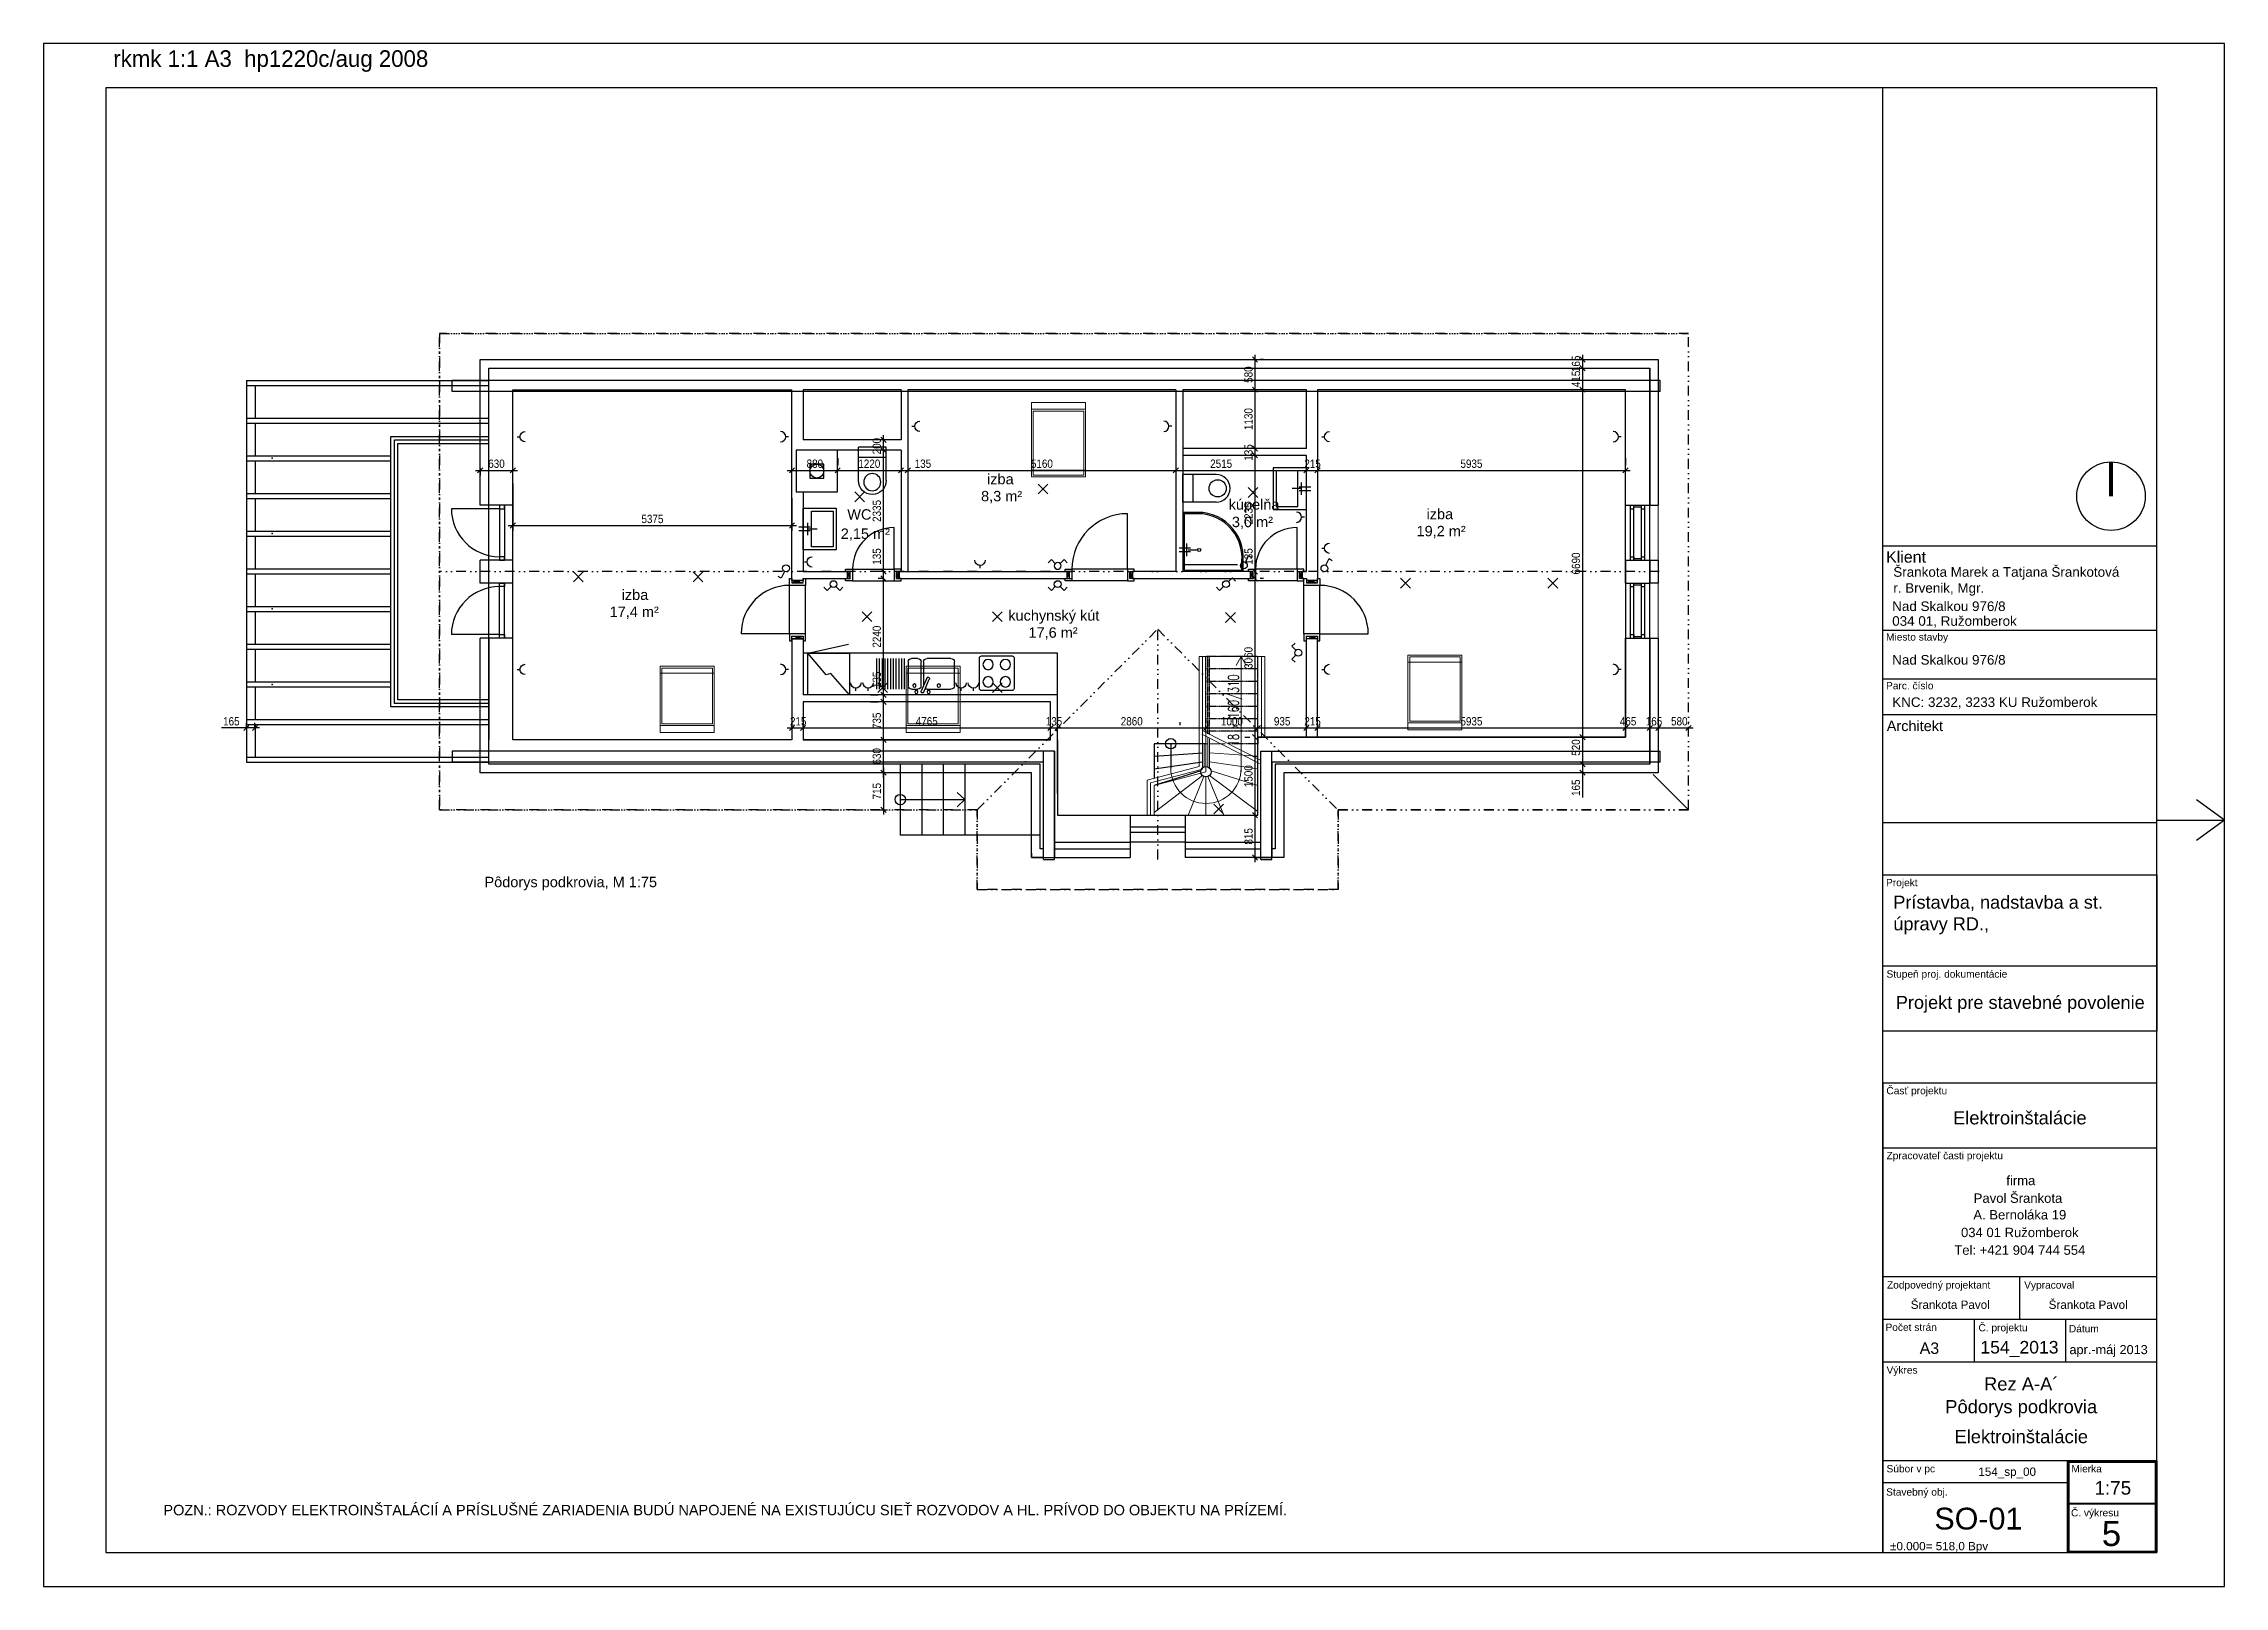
# Model space of a CAD drawing. Header units: millimetres. Extents: x 0 to 97365, y 0 to 29700.
# Drawn here: x 55365 to 97365, y 0 to 29700 of the extents above; entities that cross this region are included whole.
import ezdxf
from ezdxf.enums import TextEntityAlignment as Align
from ezdxf.lldxf.tags import DXFTag

# ---------------------------------------------------------------- set-up
doc = ezdxf.new("R2010")
doc.units = ezdxf.units.MM
doc.linetypes.add('DIVIDE', pattern=[1.25, 0.5, -0.25, 0, -0.25, 0, -0.25])
doc.linetypes.add('DIVIDE2', pattern=[0.625, 0.25, -0.125, 0, -0.125, 0, -0.125])
for name, color, linetype in [('budovy', 3, 'Continuous'), ('DIM_100', 64, 'Continuous'), ('DVE_REZ', 1, 'Continuous'), ('EL_SVE', 52, 'Continuous'), ('EL_ZAS', 84, 'Continuous'), ('KOTY', 96, 'Continuous'), ('MUR-POH', 64, 'Continuous'), ('MUR_POH', 64, 'Continuous'), ('MUR_REZ', 3, 'Continuous'), ('NAB-MOB', 10, 'Continuous'), ('NAB_MOB', 1, 'Continuous'), ('OCE-POH', 151, 'Continuous'), ('POP', 7, 'Continuous'), ('POP_100', 8, 'Continuous'), ('POP_TXT', 7, 'Continuous'), ('RAM_100', 160, 'Continuous'), ('SAD_REZ', 9, 'Continuous'), ('SAN-POH', 151, 'Continuous'), ('SAN_POH', 151, 'Continuous'), ('SCH-NAD', 1, 'DIVIDE'), ('TXT_50_MIESTN', 7, 'Continuous')]:
    doc.layers.add(name, color=color, linetype=linetype)
for name, color, linetype, lineweight in [('NOVE_MUR_YTONG', 8, 'Continuous', 5), ('Schodiљtм', 7, 'Continuous', 9), ('zariadenie_INTERIER_hr_0_15', 8, 'Continuous', 15)]:
    doc.layers.add(name, color=color, linetype=linetype, lineweight=lineweight)
doc.layers.add('PLO_LIN', color=6, linetype='Continuous', plot=False)
doc.styles.add('ARIAL', font='ARIAL.TTF', dxfattribs={"height": 250})
doc.styles.add('ROMANS', font='ARIAL.TTF', dxfattribs={"width": 0.85})
doc.styles.add('SIMPLEX', font='SIMPLEX.SHX', dxfattribs={"width": 0.7})
doc.styles.add('txt', font='ARIAL.TTF', dxfattribs={"height": 0.2})
tags = doc.linetypes.add('DASHDOT', pattern=[25.4, 12.7, -6.35, 0, -6.35]).pattern_tags.tags
tags[10:11] = [DXFTag(74, 4), DXFTag(75, 0), DXFTag(340, '0'), DXFTag(46, 1.0), DXFTag(50, 0.0), DXFTag(44, 0.0), DXFTag(45, 0.0)]
tags[8:9] = [DXFTag(74, 4), DXFTag(75, 0), DXFTag(340, '0'), DXFTag(46, 1.0), DXFTag(50, 0.0), DXFTag(44, 0.0), DXFTag(45, 0.0)]
tags[6:7] = [DXFTag(74, 4), DXFTag(75, 0), DXFTag(340, '0'), DXFTag(46, 1.0), DXFTag(50, 0.0), DXFTag(44, 0.0), DXFTag(45, 0.0)]
tags[4:5] = [DXFTag(74, 4), DXFTag(75, 0), DXFTag(340, '0'), DXFTag(46, 1.0), DXFTag(50, 0.0), DXFTag(44, 0.0), DXFTag(45, 0.0)]
tags = doc.linetypes.add('DASHED', pattern=[0.75, 0.5, -0.25]).pattern_tags.tags
tags[6:7] = [DXFTag(74, 4), DXFTag(75, 0), DXFTag(340, '0'), DXFTag(46, 1.0), DXFTag(50, 0.0), DXFTag(44, 0.0), DXFTag(45, 0.0)]
tags[4:5] = [DXFTag(74, 4), DXFTag(75, 0), DXFTag(340, '0'), DXFTag(46, 1.0), DXFTag(50, 0.0), DXFTag(44, 0.0), DXFTag(45, 0.0)]
doc.dimstyles.new('PAJO1-studia', dxfattribs={"dimtxt": 160, "dimasz": 100, "dimexe": 100, "dimexo": 250, "dimgap": 45, "dimtad": 1, "dimdec": 0, "dimrnd": 5, "dimtxsty": 'ROMANS', "dimblk": 'OBLIQUE', "dimcen": 200, "dimdle": 90, "dimadec": 0, "dimazin": 0, "dimtfac": 1, "dimtdec": 0, "dimtmove": 1, "dimatfit": 3, "dimfxl": 0, "dimarcsym": 0})

msp = doc.modelspace()

# ---------------------------------------------------------------- texts
at = {"layer": 'DIM_100', "color": 8, "linetype": 'Continuous', "style": 'SIMPLEX', "width": 0.7}
msp.add_text('18 x 160/310', height=200, rotation=90, dxfattribs=at).set_placement((78381.8, 16864.3), align=Align.CENTER)
at = {"layer": 'POP_TXT', "linetype": 'Continuous', "style": 'txt', "width": 1.000028}
for s, height, p in [('Klient', 220, (90849.5, 19818.5)), ('Architekt', 199.42, (90862.7, 16565.3))]:
    msp.add_text(s, height=height, rotation=0.00003, dxfattribs=at).set_placement(p, align=Align.MIDDLE_LEFT)
at = {"layer": 'POP_TXT', "linetype": 'Continuous', "style": 'txt'}
for s, rotation, p in [('Miesto stavby', 0.00003, (90848.6, 18278.1)), ('Parc. číslo', 0.00003, (90848.6, 17339.7)), ('Projekt ', 0.00003, (90848.5, 13549.6)), ('Stupeň proj. dokumentácie', 0.00003, (90858.4, 11788.9)), ('Časť projektu', 0.00003, (90855.1, 9543.4)), ('Zpracovateľ časti projektu', 0.00003, (90858.5, 8293.4)), ('Zodpovedný projektant', 359.99997, (90866.8, 5803.1)), ('Vypracoval', 359.99997, (93509, 5802)), ('Počet strán', 0.00003, (90838.4, 4988.5)), ('Č. projektu', 359.99997, (92629, 4980.1)), ('Dátum', 0.00003, (94370.5, 4961.3)), ('Výkres', 0.00003, (90858.4, 4165)), ('Súbor v pc', 0.00003, (90858.4, 2265)), ('Mierka', 0.00003, (94418.4, 2265)), ('Stavebný obj.', 0.00003, (90850.5, 1817.3)), ('Č. výkresu', 0.00003, (94410.5, 1417.3))]:
    msp.add_text(s, height=140, rotation=rotation, dxfattribs=at).set_placement(p, align=Align.MIDDLE_LEFT)
msp.add_text('Projekt pre stavebné povolenie', height=250, rotation=360, dxfattribs=at).set_placement((93434.2, 11117.4), align=Align.CENTER)
at = {"layer": 'POP_TXT', "style": 'txt'}
for s, height, p in [('Elektroinštalácie', 253, (93425, 8894)), ('Pavol Šrankota ', 180, (93425, 7383.6)), ('firma', 180, (93445, 7723.6)), ('firma', 180, (93445, 7723.6)), ('A. Bernoláka 19', 180, (93425, 7063.6)), ('034 01 Ružomberok', 180, (93425, 6723.6)), ('Tel: +421 904 744 554', 180, (93425, 6383.6)), ('Šrankota Pavol', 160.6, (92085.3, 5342.4)), ('Šrankota Pavol', 160.6, (94741.7, 5342.4)), ('A3', 220, (91684.1, 4475.1)), ('Rez A-A´', 253, (93452.3, 3771.1)), ('Pôdorys podkrovia', 253, (93452.3, 3333)), ('Elektroinštalácie', 253, (93452.3, 2756.7)), ('1:75', 260, (95216.2, 1765.6))]:
    msp.add_text(s, height=height, dxfattribs=at).set_placement(p, align=Align.CENTER)
for s, height, p in [('154_2013', 242, (93418.2, 4483)), ('apr.-máj 2013', 175, (95135.3, 4470.7)), ('154_sp_00', 160.6, (93181.7, 2127.2)), ('±0.000= 518,0 Bpv', 160.6, (91871, 694.4))]:
    msp.add_text(s, height=height, rotation=360, dxfattribs=at).set_placement(p, align=Align.CENTER)
msp.add_text('SO-01', height=420, dxfattribs=at).set_placement((91779.2, 968.5), align=Align.BOTTOM_LEFT)
msp.add_text('5', height=480, dxfattribs=at).set_placement((95189.9, 1016.5), align=Align.MIDDLE_CENTER)
at = {"layer": 'POP_TXT', "linetype": 'Continuous', "insert": (90988.6, 13296.3), "char_height": 250, "width": 5096.425, "attachment_point": 1, "style": 'txt'}
msp.add_mtext('{Prístavba, nadstavba a st. úpravy RD., }', dxfattribs=at)
at = {"layer": 'TXT_50_MIESTN', "color": 8, "style": 'ARIAL'}
for s, p in [('izba', (73791, 21217.4)), ('8,3 m²', (73815.6, 20889.1)), ('WC', (71075.8, 20536.5)), ('kúpelňa', (78677, 20728.4)), ('3,0 m²', (78646.5, 20391.6)), ('izba', (82255.4, 20544.5)), ('2,15 m²', (71191, 20165.8)), ('19,2 m²', (82280, 20216.1)), (' izba', (66715.2, 18990.5)), ('17,4 m²', (66739.8, 18662.2)), (' kuchynský kút', (74781.9, 18591)), ('17,6 m²', (74806.5, 18262.7))]:
    msp.add_text(s, height=200, dxfattribs=at).set_placement(p, align=Align.CENTER)
at = {"layer": 'TXT_50_MIESTN', "style": 'txt'}
for s, p in [('Nad Skalkou 976/8', (90967.7, 18776.5)), ('034 01, Ružomberok', (90967.7, 18492.5))]:
    msp.add_text(s, height=185, dxfattribs=at).set_placement(p)
for s, p in [('Nad Skalkou 976/8', (90967.7, 17837.4)), ('KNC: 3232, 3233 KU Ružomberok', (90967.7, 17022.8))]:
    msp.add_text(s, height=185, dxfattribs=at).set_placement(p, align=Align.MIDDLE_LEFT)
at = {"layer": 'TXT_50_MIESTN', "color": 8, "style": 'ARIAL'}
for s, p in [('Pôdorys podkrovia, M 1:75', (63855.6, 13460.2)), ('POZN.: ROZVODY ELEKTROINŠTALÁCIÍ A PRÍSLUŠNÉ ZARIADENIA BUDÚ NAPOJENÉ NA EXISTUJÚCU SIEŤ ROZVODOV A HL. PRÍVOD DO OBJEKTU NA PRÍZEMÍ.', (57671.8, 1369.1))]:
    msp.add_text(s, height=200, dxfattribs=at).set_placement(p)
at = {"layer": 'TXT_50_MIESTN', "insert": (90988.6, 19621.4), "char_height": 185, "width": 4433.61, "attachment_point": 1, "style": 'txt'}
msp.add_mtext('{Šrankota Marek a Tatjana Šrankotová r. Brvenik, Mgr.}', dxfattribs=at)

# ---------------------------------------------------------------- blocks, each defined once
blk = doc.blocks.new('Z_RAM_A_3_hp 1220')
at = {"layer": 'POP', "linetype": 'Continuous'}
blk.add_lwpolyline([(-288.5, -408), (-6.5, -408), (-6.5, -13), (-288.5, -13)], close=True, dxfattribs=at)
at = {"layer": 'RAM_100', "linetype": 'Continuous'}
for p, q in [((-147.5, 0), (-151.4, -5.38)), ((-147.5, -13), (-147.5, 0)), ((-147.5, 0), (-143.6, -5.38))]:
    blk.add_line(p, q, dxfattribs=at)
for points in [[(-297, -420), (0, -420), (0, 0), (-297, 0)], [(-288.5, -13), (-288.5, -408), (-6.5, -408), (-6.5, -13)]]:
    blk.add_lwpolyline(points, close=True, dxfattribs=at)
blk.add_text('rkmk 1:1 A3  hp1220c/aug 2008', height=3.2, rotation=90, dxfattribs=at).set_placement((-292.52, -406.58))
blk = doc.blocks.new('zasuvka')
at = {"layer": 'EL_ZAS', "color": 3}
blk.add_line((17552036, 14178800), (17552016, 14178800), dxfattribs=at)
blk.add_arc((17551979, 14178800), 37.1, 270, 90, dxfattribs=at)
blk = doc.blocks.new('SPINAC SERIOVY')
at = {"layer": 'EL_SVE', "color": 3}
for p, q in [((435536, -314345), (435490, -314296)), ((435593, -314288), (435536, -314345)), ((435663, -314288), (435720, -314345)), ((435720, -314345), (435765, -314296))]:
    blk.add_line(p, q, dxfattribs=at)
blk.add_circle((435628, -314253), 49.4, dxfattribs=at)
blk = doc.blocks.new('SPINAC STRIEDAVY')
at = {"layer": 'EL_SVE', "color": 3}
for p, q in [((436335, -314345), (436289, -314296)), ((436392, -314288), (436335, -314345)), ((436462, -314218), (436519, -314161)), ((436519, -314161), (436564, -314210))]:
    blk.add_line(p, q, dxfattribs=at)
blk.add_circle((436427, -314253), 49.4, dxfattribs=at)
blk = doc.blocks.new('jednoduchy vypinac')
at = {"layer": 'EL_SVE', "color": 3}
for p, q in [((17505858, 14180239), (17505829, 14180255)), ((17505888, 14180300), (17505858, 14180239))]:
    blk.add_line(p, q, dxfattribs=at)
blk.add_circle((17505901, 14180328), 31.1, dxfattribs=at)
blk = doc.blocks.new('_OBLIQUE')
at = {"color": 0, "linetype": 'ByBlock'}
blk.add_line((-0.5, -0.5), (0.5, 0.5), dxfattribs=at)
blk = doc.blocks.new('*D6')
at = {"layer": 'Defpoints', "color": 0}
for p in [(63772, 21772), (64403, 21485), (64403, 21485)]:
    blk.add_point(p, dxfattribs=at)
at = {"layer": 'KOTY', "color": 0, "lineweight": -2}
for p, q in [((63682, 21485), (64493, 21485)), ((63772, 21522), (63772, 21385)), ((64403, 21235), (64403, 21385))]:
    blk.add_line(p, q, dxfattribs=at)
at = {"layer": 'KOTY', "color": 0, "lineweight": -2, "xscale": 100, "yscale": 100, "zscale": 100, "rotation": 180}
blk.add_blockref('_OBLIQUE', (63772, 21485), dxfattribs=at)
at = {"layer": 'KOTY', "color": 0, "lineweight": -2, "xscale": 100, "yscale": 100, "zscale": 100}
blk.add_blockref('_OBLIQUE', (64403, 21485), dxfattribs=at)
at = {"layer": 'KOTY', "color": 0, "insert": (64087, 21612), "char_height": 160, "attachment_point": 5, "style": 'ROMANS'}
blk.add_mtext('630', dxfattribs=at)
blk = doc.blocks.new('*D8')
at = {"layer": 'Defpoints', "color": 0}
for p in [(64403, 21485), (69778, 21202), (69778, 20422)]:
    blk.add_point(p, dxfattribs=at)
at = {"layer": 'KOTY', "color": 0, "lineweight": -2}
for p, q in [((64403, 21235), (64403, 20322)), ((69778, 20952), (69778, 20322)), ((64313, 20422), (69868, 20422))]:
    blk.add_line(p, q, dxfattribs=at)
at = {"layer": 'KOTY', "color": 0, "lineweight": -2, "xscale": 100, "yscale": 100, "zscale": 100, "rotation": 180}
blk.add_blockref('_OBLIQUE', (64403, 20422), dxfattribs=at)
at = {"layer": 'KOTY', "color": 0, "lineweight": -2, "xscale": 100, "yscale": 100, "zscale": 100}
blk.add_blockref('_OBLIQUE', (69778, 20422), dxfattribs=at)
at = {"layer": 'KOTY', "color": 0, "insert": (67090, 20548), "char_height": 160, "attachment_point": 5, "style": 'ROMANS'}
blk.add_mtext('5375', dxfattribs=at)
blk = doc.blocks.new('*D9')
at = {"layer": 'Defpoints', "color": 0}
for p in [(70658, 21485), (70658, 21471), (69778, 21202)]:
    blk.add_point(p, dxfattribs=at)
at = {"layer": 'KOTY', "color": 0, "lineweight": -2}
for p, q in [((69688, 21485), (70748, 21485)), ((69778, 21452), (69778, 21585)), ((70658, 21721), (70658, 21585))]:
    blk.add_line(p, q, dxfattribs=at)
at = {"layer": 'KOTY', "color": 0, "lineweight": -2, "xscale": 100, "yscale": 100, "zscale": 100, "rotation": 180}
blk.add_blockref('_OBLIQUE', (69778, 21485), dxfattribs=at)
at = {"layer": 'KOTY', "color": 0, "lineweight": -2, "xscale": 100, "yscale": 100, "zscale": 100}
blk.add_blockref('_OBLIQUE', (70658, 21485), dxfattribs=at)
at = {"layer": 'KOTY', "color": 0, "insert": (70218, 21612), "char_height": 160, "attachment_point": 5, "style": 'ROMANS'}
blk.add_mtext('880', dxfattribs=at)
blk = doc.blocks.new('*D10')
at = {"layer": 'Defpoints', "color": 0}
for p in [(70658, 21471), (71878, 21485), (71878, 21471)]:
    blk.add_point(p, dxfattribs=at)
at = {"layer": 'KOTY', "color": 0, "lineweight": -2}
for p, q in [((70568, 21485), (71968, 21485)), ((70658, 21721), (70658, 21585)), ((71878, 21721), (71878, 21585))]:
    blk.add_line(p, q, dxfattribs=at)
at = {"layer": 'KOTY', "color": 0, "lineweight": -2, "xscale": 100, "yscale": 100, "zscale": 100, "rotation": 180}
blk.add_blockref('_OBLIQUE', (70658, 21485), dxfattribs=at)
at = {"layer": 'KOTY', "color": 0, "lineweight": -2, "xscale": 100, "yscale": 100, "zscale": 100}
blk.add_blockref('_OBLIQUE', (71878, 21485), dxfattribs=at)
at = {"layer": 'KOTY', "color": 0, "insert": (71268, 21612), "char_height": 160, "attachment_point": 5, "style": 'ROMANS'}
blk.add_mtext('1220', dxfattribs=at)
blk = doc.blocks.new('*D11')
at = {"layer": 'Defpoints', "color": 0}
for p in [(71878, 21471), (72011, 21485), (72011, 21471)]:
    blk.add_point(p, dxfattribs=at)
at = {"layer": 'KOTY', "color": 0, "lineweight": -2}
for p, q in [((71788, 21485), (72011, 21485)), ((71878, 21721), (71878, 21585)), ((72011, 21721), (72011, 21585)), ((72011, 21485), (72489, 21485))]:
    blk.add_line(p, q, dxfattribs=at)
at = {"layer": 'KOTY', "color": 0, "lineweight": -2, "xscale": 100, "yscale": 100, "zscale": 100, "rotation": 180}
blk.add_blockref('_OBLIQUE', (71878, 21485), dxfattribs=at)
at = {"layer": 'KOTY', "color": 0, "lineweight": -2, "xscale": 100, "yscale": 100, "zscale": 100}
blk.add_blockref('_OBLIQUE', (72011, 21485), dxfattribs=at)
at = {"layer": 'KOTY', "color": 0, "insert": (72300, 21612), "char_height": 160, "attachment_point": 5, "style": 'ROMANS'}
blk.add_mtext('135', dxfattribs=at)
blk = doc.blocks.new('*D12')
at = {"layer": 'Defpoints', "color": 0}
for p in [(72011, 21471), (77170, 21485), (77170, 21471)]:
    blk.add_point(p, dxfattribs=at)
at = {"layer": 'KOTY', "color": 0, "lineweight": -2}
for p, q in [((71921, 21485), (77260, 21485)), ((72011, 21721), (72011, 21585)), ((77170, 21721), (77170, 21585))]:
    blk.add_line(p, q, dxfattribs=at)
at = {"layer": 'KOTY', "color": 0, "lineweight": -2, "xscale": 100, "yscale": 100, "zscale": 100, "rotation": 180}
blk.add_blockref('_OBLIQUE', (72011, 21485), dxfattribs=at)
at = {"layer": 'KOTY', "color": 0, "lineweight": -2, "xscale": 100, "yscale": 100, "zscale": 100}
blk.add_blockref('_OBLIQUE', (77170, 21485), dxfattribs=at)
at = {"layer": 'KOTY', "color": 0, "insert": (74591, 21612), "char_height": 160, "attachment_point": 5, "style": 'ROMANS'}
blk.add_mtext('5160', dxfattribs=at)
blk = doc.blocks.new('*D13')
at = {"layer": 'Defpoints', "color": 0}
for p in [(77170, 21471), (79684, 21485), (79684, 21471)]:
    blk.add_point(p, dxfattribs=at)
at = {"layer": 'KOTY', "color": 0, "lineweight": -2}
for p, q in [((77080, 21485), (79774, 21485)), ((77170, 21721), (77170, 21585)), ((79684, 21721), (79684, 21585))]:
    blk.add_line(p, q, dxfattribs=at)
at = {"layer": 'KOTY', "color": 0, "lineweight": -2, "xscale": 100, "yscale": 100, "zscale": 100, "rotation": 180}
blk.add_blockref('_OBLIQUE', (77170, 21485), dxfattribs=at)
at = {"layer": 'KOTY', "color": 0, "lineweight": -2, "xscale": 100, "yscale": 100, "zscale": 100}
blk.add_blockref('_OBLIQUE', (79684, 21485), dxfattribs=at)
at = {"layer": 'KOTY', "color": 0, "insert": (78044, 21612), "char_height": 160, "attachment_point": 5, "style": 'ROMANS'}
blk.add_mtext('2515', dxfattribs=at)
blk = doc.blocks.new('*D14')
at = {"layer": 'Defpoints', "color": 0}
for p in [(79684, 21471), (79898, 21485), (79898, 21471)]:
    blk.add_point(p, dxfattribs=at)
at = {"layer": 'KOTY', "color": 0, "lineweight": -2}
for p, q in [((79594, 21485), (79988, 21485)), ((79684, 21721), (79684, 21585)), ((79898, 21721), (79898, 21585))]:
    blk.add_line(p, q, dxfattribs=at)
at = {"layer": 'KOTY', "color": 0, "lineweight": -2, "xscale": 100, "yscale": 100, "zscale": 100, "rotation": 180}
blk.add_blockref('_OBLIQUE', (79684, 21485), dxfattribs=at)
at = {"layer": 'KOTY', "color": 0, "lineweight": -2, "xscale": 100, "yscale": 100, "zscale": 100}
blk.add_blockref('_OBLIQUE', (79898, 21485), dxfattribs=at)
at = {"layer": 'KOTY', "color": 0, "insert": (79804, 21612), "char_height": 160, "attachment_point": 5, "style": 'ROMANS'}
blk.add_mtext('215', dxfattribs=at)
blk = doc.blocks.new('*D15')
at = {"layer": 'Defpoints', "color": 0}
for p in [(79898, 21471), (85831, 21485), (85831, 21471)]:
    blk.add_point(p, dxfattribs=at)
at = {"layer": 'KOTY', "color": 0, "lineweight": -2}
for p, q in [((79808, 21485), (85921, 21485)), ((79898, 21721), (79898, 21585)), ((85831, 21721), (85831, 21585))]:
    blk.add_line(p, q, dxfattribs=at)
at = {"layer": 'KOTY', "color": 0, "lineweight": -2, "xscale": 100, "yscale": 100, "zscale": 100, "rotation": 180}
blk.add_blockref('_OBLIQUE', (79898, 21485), dxfattribs=at)
at = {"layer": 'KOTY', "color": 0, "lineweight": -2, "xscale": 100, "yscale": 100, "zscale": 100}
blk.add_blockref('_OBLIQUE', (85831, 21485), dxfattribs=at)
at = {"layer": 'KOTY', "color": 0, "insert": (82864, 21612), "char_height": 160, "attachment_point": 5, "style": 'ROMANS'}
blk.add_mtext('5935', dxfattribs=at)
blk = doc.blocks.new('*D16')
at = {"layer": 'Defpoints', "color": 0}
for p in [(85164, 23618), (85004, 23453), (85164, 23453)]:
    blk.add_point(p, dxfattribs=at)
at = {"layer": 'KOTY', "color": 0, "lineweight": -2}
for p, q in [((84914, 23618), (84904, 23618)), ((85004, 23708), (85004, 23363)), ((84914, 23453), (84904, 23453))]:
    blk.add_line(p, q, dxfattribs=at)
at = {"layer": 'KOTY', "color": 0, "lineweight": -2, "xscale": 100, "yscale": 100, "zscale": 100}
for p, rotation in [((85004, 23618), 90), ((85004, 23453), 270)]:
    blk.add_blockref('_OBLIQUE', p, dxfattribs=dict(at, rotation=rotation))
at = {"layer": 'KOTY', "color": 0, "insert": (84877, 23536), "char_height": 160, "attachment_point": 5, "rotation": 90, "style": 'ROMANS'}
blk.add_mtext('165', dxfattribs=at)
blk = doc.blocks.new('*D17')
at = {"layer": 'Defpoints', "color": 0}
for p in [(85164, 23453), (85004, 23037), (85164, 23037)]:
    blk.add_point(p, dxfattribs=at)
at = {"layer": 'KOTY', "color": 0, "lineweight": -2}
for p, q in [((85004, 23543), (85004, 22947)), ((84914, 23453), (84904, 23453)), ((84914, 23037), (84904, 23037))]:
    blk.add_line(p, q, dxfattribs=at)
at = {"layer": 'KOTY', "color": 0, "lineweight": -2, "xscale": 100, "yscale": 100, "zscale": 100}
for p, rotation in [((85004, 23453), 90), ((85004, 23037), 270)]:
    blk.add_blockref('_OBLIQUE', p, dxfattribs=dict(at, rotation=rotation))
at = {"layer": 'KOTY', "color": 0, "insert": (84877, 23245), "char_height": 160, "attachment_point": 5, "rotation": 90, "style": 'ROMANS'}
blk.add_mtext('415', dxfattribs=at)
blk = doc.blocks.new('*D18')
at = {"layer": 'Defpoints', "color": 0}
for p in [(85164, 23037), (85004, 16347), (85164, 16347)]:
    blk.add_point(p, dxfattribs=at)
at = {"layer": 'KOTY', "color": 0, "lineweight": -2}
for p, q in [((85004, 23127), (85004, 16257)), ((84914, 23037), (84904, 23037)), ((84914, 16347), (84904, 16347))]:
    blk.add_line(p, q, dxfattribs=at)
at = {"layer": 'KOTY', "color": 0, "lineweight": -2, "xscale": 100, "yscale": 100, "zscale": 100}
for p, rotation in [((85004, 23037), 90), ((85004, 16347), 270)]:
    blk.add_blockref('_OBLIQUE', p, dxfattribs=dict(at, rotation=rotation))
at = {"layer": 'KOTY', "color": 0, "insert": (84877, 19692), "char_height": 160, "attachment_point": 5, "rotation": 90, "style": 'ROMANS'}
blk.add_mtext('6690', dxfattribs=at)
blk = doc.blocks.new('*D19')
at = {"layer": 'Defpoints', "color": 0}
for p in [(85164, 16347), (85004, 15829), (85164, 15829)]:
    blk.add_point(p, dxfattribs=at)
at = {"layer": 'KOTY', "color": 0, "lineweight": -2}
for p, q in [((85004, 16437), (85004, 15739)), ((84914, 16347), (84904, 16347)), ((84914, 15829), (84904, 15829))]:
    blk.add_line(p, q, dxfattribs=at)
at = {"layer": 'KOTY', "color": 0, "lineweight": -2, "xscale": 100, "yscale": 100, "zscale": 100}
for p, rotation in [((85004, 16347), 90), ((85004, 15829), 270)]:
    blk.add_blockref('_OBLIQUE', p, dxfattribs=dict(at, rotation=rotation))
at = {"layer": 'KOTY', "color": 0, "insert": (84877, 16148), "char_height": 160, "attachment_point": 5, "rotation": 90, "style": 'ROMANS'}
blk.add_mtext('520', dxfattribs=at)
blk = doc.blocks.new('*D20')
at = {"layer": 'Defpoints', "color": 0}
for p in [(85004, 15664), (85164, 15829), (85164, 15664)]:
    blk.add_point(p, dxfattribs=at)
at = {"layer": 'KOTY', "color": 0, "lineweight": -2}
for p, q in [((84914, 15829), (84904, 15829)), ((84914, 15664), (84904, 15664)), ((85004, 15919), (85004, 15664)), ((85004, 15664), (85004, 15186))]:
    blk.add_line(p, q, dxfattribs=at)
at = {"layer": 'KOTY', "color": 0, "lineweight": -2, "xscale": 100, "yscale": 100, "zscale": 100}
for p, rotation in [((85004, 15829), 90), ((85004, 15664), 270)]:
    blk.add_blockref('_OBLIQUE', p, dxfattribs=dict(at, rotation=rotation))
at = {"layer": 'KOTY', "color": 0, "insert": (84877, 15375), "char_height": 160, "attachment_point": 5, "rotation": 90, "style": 'ROMANS'}
blk.add_mtext('165', dxfattribs=at)
blk = doc.blocks.new('*D21')
at = {"layer": 'Defpoints', "color": 0}
for p in [(70898, 16296), (71539, 16296), (70898, 15665)]:
    blk.add_point(p, dxfattribs=at)
at = {"layer": 'KOTY', "color": 0, "lineweight": -2}
for p, q in [((71539, 15575), (71539, 16386)), ((71148, 16296), (71639, 16296)), ((71148, 15665), (71639, 15665))]:
    blk.add_line(p, q, dxfattribs=at)
at = {"layer": 'KOTY', "color": 0, "lineweight": -2, "xscale": 100, "yscale": 100, "zscale": 100}
for p, rotation in [((71539, 16296), 90), ((71539, 15665), 270)]:
    blk.add_blockref('_OBLIQUE', p, dxfattribs=dict(at, rotation=rotation))
at = {"layer": 'KOTY', "color": 0, "insert": (71412, 15980), "char_height": 160, "attachment_point": 5, "rotation": 90, "style": 'ROMANS'}
blk.add_mtext('630', dxfattribs=at)
blk = doc.blocks.new('*D22')
at = {"layer": 'Defpoints', "color": 0}
for p in [(71539, 17029), (71539, 17029), (70898, 16296)]:
    blk.add_point(p, dxfattribs=at)
at = {"layer": 'KOTY', "color": 0, "lineweight": -2}
for p, q in [((71539, 16206), (71539, 17119)), ((71789, 17029), (71639, 17029)), ((71148, 16296), (71639, 16296))]:
    blk.add_line(p, q, dxfattribs=at)
at = {"layer": 'KOTY', "color": 0, "lineweight": -2, "xscale": 100, "yscale": 100, "zscale": 100}
for p, rotation in [((71539, 17029), 90), ((71539, 16296), 270)]:
    blk.add_blockref('_OBLIQUE', p, dxfattribs=dict(at, rotation=rotation))
at = {"layer": 'KOTY', "color": 0, "insert": (71412, 16663), "char_height": 160, "attachment_point": 5, "rotation": 90, "style": 'ROMANS'}
blk.add_mtext('735', dxfattribs=at)
blk = doc.blocks.new('*D23')
at = {"layer": 'Defpoints', "color": 0}
for p in [(71539, 17163), (71539, 17163), (71539, 17029)]:
    blk.add_point(p, dxfattribs=at)
at = {"layer": 'KOTY', "color": 0, "lineweight": -2}
for p, q in [((71539, 17163), (71539, 17641)), ((71289, 17163), (71439, 17163)), ((71289, 17029), (71439, 17029)), ((71539, 16939), (71539, 17163))]:
    blk.add_line(p, q, dxfattribs=at)
at = {"layer": 'KOTY', "color": 0, "lineweight": -2, "xscale": 100, "yscale": 100, "zscale": 100}
for p, rotation in [((71539, 17163), 90), ((71539, 17029), 270)]:
    blk.add_blockref('_OBLIQUE', p, dxfattribs=dict(at, rotation=rotation))
at = {"layer": 'KOTY', "color": 0, "insert": (71412, 17452), "char_height": 160, "attachment_point": 5, "rotation": 90, "style": 'ROMANS'}
blk.add_mtext('135', dxfattribs=at)
blk = doc.blocks.new('*D24')
at = {"layer": 'Defpoints', "color": 0}
for p in [(71539, 19404), (71791, 19404), (71539, 17163)]:
    blk.add_point(p, dxfattribs=at)
at = {"layer": 'KOTY', "color": 0, "lineweight": -2}
for p, q in [((71541, 19404), (71439, 19404)), ((71539, 17073), (71539, 19494)), ((71289, 17163), (71439, 17163))]:
    blk.add_line(p, q, dxfattribs=at)
at = {"layer": 'KOTY', "color": 0, "lineweight": -2, "xscale": 100, "yscale": 100, "zscale": 100}
for p, rotation in [((71539, 19404), 90), ((71539, 17163), 270)]:
    blk.add_blockref('_OBLIQUE', p, dxfattribs=dict(at, rotation=rotation))
at = {"layer": 'KOTY', "color": 0, "insert": (71412, 18283), "char_height": 160, "attachment_point": 5, "rotation": 90, "style": 'ROMANS'}
blk.add_mtext('2240', dxfattribs=at)
blk = doc.blocks.new('*D25')
at = {"layer": 'Defpoints', "color": 0}
for p in [(71539, 19537), (71791, 19537), (71791, 19404)]:
    blk.add_point(p, dxfattribs=at)
at = {"layer": 'KOTY', "color": 0, "lineweight": -2}
for p, q in [((71539, 19537), (71539, 20016)), ((71541, 19537), (71439, 19537)), ((71541, 19404), (71439, 19404)), ((71539, 19314), (71539, 19537))]:
    blk.add_line(p, q, dxfattribs=at)
at = {"layer": 'KOTY', "color": 0, "lineweight": -2, "xscale": 100, "yscale": 100, "zscale": 100}
for p, rotation in [((71539, 19537), 90), ((71539, 19404), 270)]:
    blk.add_blockref('_OBLIQUE', p, dxfattribs=dict(at, rotation=rotation))
at = {"layer": 'KOTY', "color": 0, "insert": (71412, 19827), "char_height": 160, "attachment_point": 5, "rotation": 90, "style": 'ROMANS'}
blk.add_mtext('135', dxfattribs=at)
blk = doc.blocks.new('*D26')
at = {"layer": 'Defpoints', "color": 0}
for p in [(71539, 21871), (71878, 21871), (71791, 19537)]:
    blk.add_point(p, dxfattribs=at)
at = {"layer": 'KOTY', "color": 0, "lineweight": -2}
for p, q in [((71628, 21871), (71439, 21871)), ((71539, 19447), (71539, 21961)), ((71541, 19537), (71439, 19537))]:
    blk.add_line(p, q, dxfattribs=at)
at = {"layer": 'KOTY', "color": 0, "lineweight": -2, "xscale": 100, "yscale": 100, "zscale": 100}
for p, rotation in [((71539, 21871), 90), ((71539, 19537), 270)]:
    blk.add_blockref('_OBLIQUE', p, dxfattribs=dict(at, rotation=rotation))
at = {"layer": 'KOTY', "color": 0, "insert": (71412, 20704), "char_height": 160, "attachment_point": 5, "rotation": 90, "style": 'ROMANS'}
blk.add_mtext('2335', dxfattribs=at)
blk = doc.blocks.new('*D27')
at = {"layer": 'Defpoints', "color": 0}
for p in [(71539, 22071), (71878, 22071), (71878, 21871)]:
    blk.add_point(p, dxfattribs=at)
at = {"layer": 'KOTY', "color": 0, "lineweight": -2}
for p, q in [((71628, 22071), (71439, 22071)), ((71628, 21871), (71439, 21871)), ((71539, 21781), (71539, 22161))]:
    blk.add_line(p, q, dxfattribs=at)
at = {"layer": 'KOTY', "color": 0, "lineweight": -2, "xscale": 100, "yscale": 100, "zscale": 100}
for p, rotation in [((71539, 22071), 90), ((71539, 21871), 270)]:
    blk.add_blockref('_OBLIQUE', p, dxfattribs=dict(at, rotation=rotation))
at = {"layer": 'KOTY', "color": 0, "insert": (71412, 21951), "char_height": 160, "attachment_point": 5, "rotation": 90, "style": 'ROMANS'}
blk.add_mtext('200', dxfattribs=at)
blk = doc.blocks.new('*D28')
at = {"layer": 'Defpoints', "color": 0}
for p in [(70898, 15665), (71539, 14951), (71551, 14951)]:
    blk.add_point(p, dxfattribs=at)
at = {"layer": 'KOTY', "color": 0, "lineweight": -2}
for p, q in [((71148, 15665), (71639, 15665)), ((71539, 15755), (71539, 14861)), ((71301, 14951), (71439, 14951))]:
    blk.add_line(p, q, dxfattribs=at)
at = {"layer": 'KOTY', "color": 0, "lineweight": -2, "xscale": 100, "yscale": 100, "zscale": 100}
for p, rotation in [((71539, 15665), 90), ((71539, 14951), 270)]:
    blk.add_blockref('_OBLIQUE', p, dxfattribs=dict(at, rotation=rotation))
at = {"layer": 'KOTY', "color": 0, "insert": (71412, 15308), "char_height": 160, "attachment_point": 5, "rotation": 90, "style": 'ROMANS'}
blk.add_mtext('715', dxfattribs=at)
blk = doc.blocks.new('*D29')
at = {"layer": 'Defpoints', "color": 0}
for p in [(78696, 14847), (78751, 14847), (78441, 14031)]:
    blk.add_point(p, dxfattribs=at)
at = {"layer": 'KOTY', "color": 0, "lineweight": -2}
for p, q in [((78501, 14847), (78596, 14847)), ((78696, 13941), (78696, 14937)), ((78691, 14031), (78796, 14031))]:
    blk.add_line(p, q, dxfattribs=at)
at = {"layer": 'KOTY', "color": 0, "lineweight": -2, "xscale": 100, "yscale": 100, "zscale": 100}
for p, rotation in [((78696, 14847), 90), ((78696, 14031), 270)]:
    blk.add_blockref('_OBLIQUE', p, dxfattribs=dict(at, rotation=rotation))
at = {"layer": 'KOTY', "color": 0, "insert": (78570, 14439), "char_height": 160, "attachment_point": 5, "rotation": 90, "style": 'ROMANS'}
blk.add_mtext('815', dxfattribs=at)
blk = doc.blocks.new('*D30')
at = {"layer": 'Defpoints', "color": 0}
for p in [(78696, 16347), (78751, 16347), (78751, 14847)]:
    blk.add_point(p, dxfattribs=at)
at = {"layer": 'KOTY', "color": 0, "lineweight": -2}
for p, q in [((78696, 14757), (78696, 16437)), ((78501, 16347), (78596, 16347)), ((78501, 14847), (78596, 14847))]:
    blk.add_line(p, q, dxfattribs=at)
at = {"layer": 'KOTY', "color": 0, "lineweight": -2, "xscale": 100, "yscale": 100, "zscale": 100}
for p, rotation in [((78696, 16347), 90), ((78696, 14847), 270)]:
    blk.add_blockref('_OBLIQUE', p, dxfattribs=dict(at, rotation=rotation))
at = {"layer": 'KOTY', "color": 0, "insert": (78570, 15597), "char_height": 160, "attachment_point": 5, "rotation": 90, "style": 'ROMANS'}
blk.add_mtext('1500', dxfattribs=at)
blk = doc.blocks.new('*D31')
at = {"layer": 'Defpoints', "color": 0}
for p in [(78608, 19404), (78696, 19404), (78751, 16347)]:
    blk.add_point(p, dxfattribs=at)
at = {"layer": 'KOTY', "color": 0, "lineweight": -2}
for p, q in [((78696, 16257), (78696, 19494)), ((78858, 19404), (78796, 19404)), ((78501, 16347), (78596, 16347))]:
    blk.add_line(p, q, dxfattribs=at)
at = {"layer": 'KOTY', "color": 0, "lineweight": -2, "xscale": 100, "yscale": 100, "zscale": 100}
for p, rotation in [((78696, 19404), 90), ((78696, 16347), 270)]:
    blk.add_blockref('_OBLIQUE', p, dxfattribs=dict(at, rotation=rotation))
at = {"layer": 'KOTY', "color": 0, "insert": (78570, 17875), "char_height": 160, "attachment_point": 5, "rotation": 90, "style": 'ROMANS'}
blk.add_mtext('3060', dxfattribs=at)
blk = doc.blocks.new('*D32')
at = {"layer": 'Defpoints', "color": 0}
for p in [(78608, 19537), (78608, 19404), (78696, 19537)]:
    blk.add_point(p, dxfattribs=at)
at = {"layer": 'KOTY', "color": 0, "lineweight": -2}
for p, q in [((78696, 19537), (78696, 20016)), ((78696, 19314), (78696, 19537)), ((78858, 19537), (78796, 19537)), ((78858, 19404), (78796, 19404))]:
    blk.add_line(p, q, dxfattribs=at)
at = {"layer": 'KOTY', "color": 0, "lineweight": -2, "xscale": 100, "yscale": 100, "zscale": 100}
for p, rotation in [((78696, 19537), 90), ((78696, 19404), 270)]:
    blk.add_blockref('_OBLIQUE', p, dxfattribs=dict(at, rotation=rotation))
at = {"layer": 'KOTY', "color": 0, "insert": (78570, 19827), "char_height": 160, "attachment_point": 5, "rotation": 90, "style": 'ROMANS'}
blk.add_mtext('135', dxfattribs=at)
blk = doc.blocks.new('*D33')
at = {"layer": 'Defpoints', "color": 0}
for p in [(78608, 21773), (78696, 21773), (78608, 19537)]:
    blk.add_point(p, dxfattribs=at)
at = {"layer": 'KOTY', "color": 0, "lineweight": -2}
for p, q in [((78696, 19447), (78696, 21863)), ((78858, 21773), (78796, 21773)), ((78858, 19537), (78796, 19537))]:
    blk.add_line(p, q, dxfattribs=at)
at = {"layer": 'KOTY', "color": 0, "lineweight": -2, "xscale": 100, "yscale": 100, "zscale": 100}
for p, rotation in [((78696, 21773), 90), ((78696, 19537), 270)]:
    blk.add_blockref('_OBLIQUE', p, dxfattribs=dict(at, rotation=rotation))
at = {"layer": 'KOTY', "color": 0, "insert": (78570, 20655), "char_height": 160, "attachment_point": 5, "rotation": 90, "style": 'ROMANS'}
blk.add_mtext('2235', dxfattribs=at)
blk = doc.blocks.new('*D34')
at = {"layer": 'Defpoints', "color": 0}
for p in [(78608, 21906), (78696, 21906), (78608, 21773)]:
    blk.add_point(p, dxfattribs=at)
at = {"layer": 'KOTY', "color": 0, "lineweight": -2}
for p, q in [((78696, 21683), (78696, 21996)), ((78858, 21906), (78796, 21906)), ((78858, 21773), (78796, 21773))]:
    blk.add_line(p, q, dxfattribs=at)
at = {"layer": 'KOTY', "color": 0, "lineweight": -2, "xscale": 100, "yscale": 100, "zscale": 100}
for p, rotation in [((78696, 21906), 90), ((78696, 21773), 270)]:
    blk.add_blockref('_OBLIQUE', p, dxfattribs=dict(at, rotation=rotation))
at = {"layer": 'KOTY', "color": 0, "insert": (78570, 21829), "char_height": 160, "attachment_point": 5, "rotation": 90, "style": 'ROMANS'}
blk.add_mtext('135', dxfattribs=at)
blk = doc.blocks.new('*D35')
at = {"layer": 'Defpoints', "color": 0}
for p in [(78608, 23037), (78696, 23037), (78608, 21906)]:
    blk.add_point(p, dxfattribs=at)
at = {"layer": 'KOTY', "color": 0, "lineweight": -2}
for p, q in [((78696, 21816), (78696, 23127)), ((78858, 23037), (78796, 23037)), ((78858, 21906), (78796, 21906))]:
    blk.add_line(p, q, dxfattribs=at)
at = {"layer": 'KOTY', "color": 0, "lineweight": -2, "xscale": 100, "yscale": 100, "zscale": 100}
for p, rotation in [((78696, 23037), 90), ((78696, 21906), 270)]:
    blk.add_blockref('_OBLIQUE', p, dxfattribs=dict(at, rotation=rotation))
at = {"layer": 'KOTY', "color": 0, "insert": (78570, 22472), "char_height": 160, "attachment_point": 5, "rotation": 90, "style": 'ROMANS'}
blk.add_mtext('1130', dxfattribs=at)
blk = doc.blocks.new('*D36')
at = {"layer": 'Defpoints', "color": 0}
for p in [(78608, 23618), (78696, 23618), (78608, 23037)]:
    blk.add_point(p, dxfattribs=at)
at = {"layer": 'KOTY', "color": 0, "lineweight": -2}
for p, q in [((78696, 22947), (78696, 23708)), ((78858, 23618), (78796, 23618)), ((78858, 23037), (78796, 23037))]:
    blk.add_line(p, q, dxfattribs=at)
at = {"layer": 'KOTY', "color": 0, "lineweight": -2, "xscale": 100, "yscale": 100, "zscale": 100}
for p, rotation in [((78696, 23618), 90), ((78696, 23037), 270)]:
    blk.add_blockref('_OBLIQUE', p, dxfattribs=dict(at, rotation=rotation))
at = {"layer": 'KOTY', "color": 0, "insert": (78570, 23328), "char_height": 160, "attachment_point": 5, "rotation": 90, "style": 'ROMANS'}
blk.add_mtext('580', dxfattribs=at)
blk = doc.blocks.new('*D37')
at = {"layer": 'Defpoints', "color": 0}
for p in [(69991, 16526), (69778, 16296), (69991, 16296)]:
    blk.add_point(p, dxfattribs=at)
at = {"layer": 'KOTY', "color": 0, "lineweight": -2}
for p, q in [((69688, 16526), (70081, 16526)), ((69778, 16546), (69778, 16626)), ((69991, 16546), (69991, 16626))]:
    blk.add_line(p, q, dxfattribs=at)
at = {"layer": 'KOTY', "color": 0, "lineweight": -2, "xscale": 100, "yscale": 100, "zscale": 100, "rotation": 180}
blk.add_blockref('_OBLIQUE', (69778, 16526), dxfattribs=at)
at = {"layer": 'KOTY', "color": 0, "lineweight": -2, "xscale": 100, "yscale": 100, "zscale": 100}
blk.add_blockref('_OBLIQUE', (69991, 16526), dxfattribs=at)
at = {"layer": 'KOTY', "color": 0, "insert": (69898, 16653), "char_height": 160, "attachment_point": 5, "style": 'ROMANS'}
blk.add_mtext('215', dxfattribs=at)
blk = doc.blocks.new('*D38')
at = {"layer": 'Defpoints', "color": 0}
for p in [(74758, 16526), (69991, 16296), (74758, 16296)]:
    blk.add_point(p, dxfattribs=at)
at = {"layer": 'KOTY', "color": 0, "lineweight": -2}
for p, q in [((69901, 16526), (74848, 16526)), ((69991, 16546), (69991, 16626)), ((74758, 16546), (74758, 16626))]:
    blk.add_line(p, q, dxfattribs=at)
at = {"layer": 'KOTY', "color": 0, "lineweight": -2, "xscale": 100, "yscale": 100, "zscale": 100, "rotation": 180}
blk.add_blockref('_OBLIQUE', (69991, 16526), dxfattribs=at)
at = {"layer": 'KOTY', "color": 0, "lineweight": -2, "xscale": 100, "yscale": 100, "zscale": 100}
blk.add_blockref('_OBLIQUE', (74758, 16526), dxfattribs=at)
at = {"layer": 'KOTY', "color": 0, "insert": (72374, 16653), "char_height": 160, "attachment_point": 5, "style": 'ROMANS'}
blk.add_mtext('4765', dxfattribs=at)
blk = doc.blocks.new('*D39')
at = {"layer": 'Defpoints', "color": 0}
for p in [(74891, 16526), (74758, 16296), (74891, 16296)]:
    blk.add_point(p, dxfattribs=at)
at = {"layer": 'KOTY', "color": 0, "lineweight": -2}
for p, q in [((74668, 16526), (74981, 16526)), ((74758, 16546), (74758, 16626)), ((74891, 16546), (74891, 16626))]:
    blk.add_line(p, q, dxfattribs=at)
at = {"layer": 'KOTY', "color": 0, "lineweight": -2, "xscale": 100, "yscale": 100, "zscale": 100, "rotation": 180}
blk.add_blockref('_OBLIQUE', (74758, 16526), dxfattribs=at)
at = {"layer": 'KOTY', "color": 0, "lineweight": -2, "xscale": 100, "yscale": 100, "zscale": 100}
blk.add_blockref('_OBLIQUE', (74891, 16526), dxfattribs=at)
at = {"layer": 'KOTY', "color": 0, "insert": (74824, 16653), "char_height": 160, "attachment_point": 5, "style": 'ROMANS'}
blk.add_mtext('135', dxfattribs=at)
blk = doc.blocks.new('*D40')
at = {"layer": 'Defpoints', "color": 0}
for p in [(77751, 16526), (77751, 16434), (74891, 16296)]:
    blk.add_point(p, dxfattribs=at)
at = {"layer": 'KOTY', "color": 0, "lineweight": -2}
for p, q in [((74801, 16526), (77841, 16526)), ((74891, 16546), (74891, 16626)), ((77751, 16684), (77751, 16626))]:
    blk.add_line(p, q, dxfattribs=at)
at = {"layer": 'KOTY', "color": 0, "lineweight": -2, "xscale": 100, "yscale": 100, "zscale": 100, "rotation": 180}
blk.add_blockref('_OBLIQUE', (74891, 16526), dxfattribs=at)
at = {"layer": 'KOTY', "color": 0, "lineweight": -2, "xscale": 100, "yscale": 100, "zscale": 100}
blk.add_blockref('_OBLIQUE', (77751, 16526), dxfattribs=at)
at = {"layer": 'KOTY', "color": 0, "insert": (76321, 16653), "char_height": 160, "attachment_point": 5, "style": 'ROMANS'}
blk.add_mtext('2860', dxfattribs=at)
blk = doc.blocks.new('*D41')
at = {"layer": 'Defpoints', "color": 0}
for p in [(77751, 16434), (78751, 16526), (78751, 16347)]:
    blk.add_point(p, dxfattribs=at)
at = {"layer": 'KOTY', "color": 0, "lineweight": -2}
for p, q in [((77661, 16526), (78841, 16526)), ((77751, 16684), (77751, 16626)), ((78751, 16597), (78751, 16626))]:
    blk.add_line(p, q, dxfattribs=at)
at = {"layer": 'KOTY', "color": 0, "lineweight": -2, "xscale": 100, "yscale": 100, "zscale": 100, "rotation": 180}
blk.add_blockref('_OBLIQUE', (77751, 16526), dxfattribs=at)
at = {"layer": 'KOTY', "color": 0, "lineweight": -2, "xscale": 100, "yscale": 100, "zscale": 100}
blk.add_blockref('_OBLIQUE', (78751, 16526), dxfattribs=at)
at = {"layer": 'KOTY', "color": 0, "insert": (78251, 16653), "char_height": 160, "attachment_point": 5, "style": 'ROMANS'}
blk.add_mtext('1000', dxfattribs=at)
blk = doc.blocks.new('*D42')
at = {"layer": 'Defpoints', "color": 0}
for p in [(79684, 16526), (78751, 16347), (79684, 16347)]:
    blk.add_point(p, dxfattribs=at)
at = {"layer": 'KOTY', "color": 0, "lineweight": -2}
for p, q in [((78661, 16526), (79774, 16526)), ((78751, 16597), (78751, 16626)), ((79684, 16597), (79684, 16626))]:
    blk.add_line(p, q, dxfattribs=at)
at = {"layer": 'KOTY', "color": 0, "lineweight": -2, "xscale": 100, "yscale": 100, "zscale": 100, "rotation": 180}
blk.add_blockref('_OBLIQUE', (78751, 16526), dxfattribs=at)
at = {"layer": 'KOTY', "color": 0, "lineweight": -2, "xscale": 100, "yscale": 100, "zscale": 100}
blk.add_blockref('_OBLIQUE', (79684, 16526), dxfattribs=at)
at = {"layer": 'KOTY', "color": 0, "insert": (79218, 16653), "char_height": 160, "attachment_point": 5, "style": 'ROMANS'}
blk.add_mtext('935', dxfattribs=at)
blk = doc.blocks.new('*D43')
at = {"layer": 'Defpoints', "color": 0}
for p in [(79898, 16526), (79684, 16347), (79898, 16347)]:
    blk.add_point(p, dxfattribs=at)
at = {"layer": 'KOTY', "color": 0, "lineweight": -2}
for p, q in [((79594, 16526), (79988, 16526)), ((79684, 16597), (79684, 16626)), ((79898, 16597), (79898, 16626))]:
    blk.add_line(p, q, dxfattribs=at)
at = {"layer": 'KOTY', "color": 0, "lineweight": -2, "xscale": 100, "yscale": 100, "zscale": 100, "rotation": 180}
blk.add_blockref('_OBLIQUE', (79684, 16526), dxfattribs=at)
at = {"layer": 'KOTY', "color": 0, "lineweight": -2, "xscale": 100, "yscale": 100, "zscale": 100}
blk.add_blockref('_OBLIQUE', (79898, 16526), dxfattribs=at)
at = {"layer": 'KOTY', "color": 0, "insert": (79804, 16653), "char_height": 160, "attachment_point": 5, "style": 'ROMANS'}
blk.add_mtext('215', dxfattribs=at)
blk = doc.blocks.new('*D44')
at = {"layer": 'Defpoints', "color": 0}
for p in [(85831, 16526), (79898, 16347), (85831, 16347)]:
    blk.add_point(p, dxfattribs=at)
at = {"layer": 'KOTY', "color": 0, "lineweight": -2}
for p, q in [((79808, 16526), (85921, 16526)), ((79898, 16597), (79898, 16626)), ((85831, 16597), (85831, 16626))]:
    blk.add_line(p, q, dxfattribs=at)
at = {"layer": 'KOTY', "color": 0, "lineweight": -2, "xscale": 100, "yscale": 100, "zscale": 100, "rotation": 180}
blk.add_blockref('_OBLIQUE', (79898, 16526), dxfattribs=at)
at = {"layer": 'KOTY', "color": 0, "lineweight": -2, "xscale": 100, "yscale": 100, "zscale": 100}
blk.add_blockref('_OBLIQUE', (85831, 16526), dxfattribs=at)
at = {"layer": 'KOTY', "color": 0, "insert": (82864, 16653), "char_height": 160, "attachment_point": 5, "style": 'ROMANS'}
blk.add_mtext('5935', dxfattribs=at)
blk = doc.blocks.new('*D45')
at = {"layer": 'Defpoints', "color": 0}
for p in [(86298, 16526), (85831, 16347), (86298, 16347)]:
    blk.add_point(p, dxfattribs=at)
at = {"layer": 'KOTY', "color": 0, "lineweight": -2}
for p, q in [((85741, 16526), (86388, 16526)), ((85831, 16597), (85831, 16626)), ((86298, 16597), (86298, 16626))]:
    blk.add_line(p, q, dxfattribs=at)
at = {"layer": 'KOTY', "color": 0, "lineweight": -2, "xscale": 100, "yscale": 100, "zscale": 100, "rotation": 180}
blk.add_blockref('_OBLIQUE', (85831, 16526), dxfattribs=at)
at = {"layer": 'KOTY', "color": 0, "lineweight": -2, "xscale": 100, "yscale": 100, "zscale": 100}
blk.add_blockref('_OBLIQUE', (86298, 16526), dxfattribs=at)
at = {"layer": 'KOTY', "color": 0, "insert": (85881, 16653), "char_height": 160, "attachment_point": 5, "style": 'ROMANS'}
blk.add_mtext('465', dxfattribs=at)
blk = doc.blocks.new('*D46')
at = {"layer": 'Defpoints', "color": 0}
for p in [(86462, 16526), (86298, 16347), (86462, 16347)]:
    blk.add_point(p, dxfattribs=at)
at = {"layer": 'KOTY', "color": 0, "lineweight": -2}
for p, q in [((86208, 16526), (86552, 16526)), ((86298, 16597), (86298, 16626)), ((86462, 16597), (86462, 16626))]:
    blk.add_line(p, q, dxfattribs=at)
at = {"layer": 'KOTY', "color": 0, "lineweight": -2, "xscale": 100, "yscale": 100, "zscale": 100, "rotation": 180}
blk.add_blockref('_OBLIQUE', (86298, 16526), dxfattribs=at)
at = {"layer": 'KOTY', "color": 0, "lineweight": -2, "xscale": 100, "yscale": 100, "zscale": 100}
blk.add_blockref('_OBLIQUE', (86462, 16526), dxfattribs=at)
at = {"layer": 'KOTY', "color": 0, "insert": (86380, 16653), "char_height": 160, "attachment_point": 5, "style": 'ROMANS'}
blk.add_mtext('165', dxfattribs=at)
blk = doc.blocks.new('*D47')
at = {"layer": 'Defpoints', "color": 0}
for p in [(87044, 16526), (86462, 16347), (87044, 16347)]:
    blk.add_point(p, dxfattribs=at)
at = {"layer": 'KOTY', "color": 0, "lineweight": -2}
for p, q in [((86372, 16526), (87134, 16526)), ((86462, 16597), (86462, 16626)), ((87044, 16597), (87044, 16626))]:
    blk.add_line(p, q, dxfattribs=at)
at = {"layer": 'KOTY', "color": 0, "lineweight": -2, "xscale": 100, "yscale": 100, "zscale": 100, "rotation": 180}
blk.add_blockref('_OBLIQUE', (86462, 16526), dxfattribs=at)
at = {"layer": 'KOTY', "color": 0, "lineweight": -2, "xscale": 100, "yscale": 100, "zscale": 100}
blk.add_blockref('_OBLIQUE', (87044, 16526), dxfattribs=at)
at = {"layer": 'KOTY', "color": 0, "insert": (86867, 16653), "char_height": 160, "attachment_point": 5, "style": 'ROMANS'}
blk.add_mtext('580', dxfattribs=at)
blk = doc.blocks.new('*D48')
at = {"layer": 'Defpoints', "color": 0}
for p in [(59270, 16526), (59270, 16278), (59436, 16278)]:
    blk.add_point(p, dxfattribs=at)
at = {"layer": 'KOTY', "color": 0, "lineweight": -2}
for p, q in [((59270, 16526), (58791, 16526)), ((59270, 16528), (59270, 16626)), ((59526, 16526), (59270, 16526)), ((59436, 16528), (59436, 16626))]:
    blk.add_line(p, q, dxfattribs=at)
at = {"layer": 'KOTY', "color": 0, "lineweight": -2, "xscale": 100, "yscale": 100, "zscale": 100, "rotation": 180}
blk.add_blockref('_OBLIQUE', (59270, 16526), dxfattribs=at)
at = {"layer": 'KOTY', "color": 0, "lineweight": -2, "xscale": 100, "yscale": 100, "zscale": 100}
blk.add_blockref('_OBLIQUE', (59436, 16526), dxfattribs=at)
at = {"layer": 'KOTY', "color": 0, "insert": (58981, 16653), "char_height": 160, "attachment_point": 5, "style": 'ROMANS'}
blk.add_mtext('165', dxfattribs=at)
blk = doc.blocks.new('KFJ')
at = {"layer": 'OCE-POH'}
for p, q in [((430011, -332475), (430011, -332295)), ((430011, -332385), (429875, -332385)), ((429976, -332359), (430143, -332359)), ((429976, -332411), (430143, -332411))]:
    blk.add_line(p, q, dxfattribs=at)
at = {"layer": 'SAN-POH'}
for points in [[(429600, -332685), (430080, -332685), (430080, -332085), (429600, -332085)], [(429643, -332642), (429958, -332642), (429958, -332128), (429643, -332128)]]:
    blk.add_lwpolyline(points, close=True, dxfattribs=at)
blk = doc.blocks.new('klozet')
at = {"layer": 'SAN-POH'}
for p, q in [((-154305, -248314), (-153822, -248314)), ((-153970, -248314), (-153970, -248714)), ((-153822, -248314), (-153822, -248714)), ((-154305, -248714), (-153822, -248714))]:
    blk.add_line(p, q, dxfattribs=at)
blk.add_circle((-154327, -248514), 124, dxfattribs=at)
blk.add_arc((-154305, -248514), 200, 90, 270, dxfattribs=at)
blk = doc.blocks.new('drez2')
at = {"layer": 'SAN_POH'}
for p, q in [((45169980, -2774488), (45169980, -2774932)), ((45170020, -2774488), (45170020, -2774932)), ((45170060, -2774488), (45170060, -2774932)), ((45170100, -2774488), (45170100, -2774932)), ((45170140, -2774488), (45170140, -2774932)), ((45170180, -2774488), (45170180, -2774932)), ((45170220, -2774488), (45170220, -2774932)), ((45170260, -2774488), (45170260, -2774932)), ((45170300, -2774488), (45170300, -2774932)), ((45170340, -2774488), (45170340, -2774932)), ((45170380, -2774488), (45170380, -2774932)), ((45170481, -2774488), (45170570, -2774488)), ((45170701, -2774650), (45170621, -2774462)), ((45170632, -2774436), (45170632, -2774436)), ((45170658, -2774447), (45170738, -2774634)), ((45170706, -2774488), (45171050, -2774488)), ((45170431, -2774882), (45170431, -2774538)), ((45170620, -2774538), (45170620, -2774882)), ((45170656, -2774882), (45170656, -2774543)), ((45170728, -2774661), (45170728, -2774661)), ((45171100, -2774538), (45171100, -2774882)), ((45170570, -2774932), (45170481, -2774932)), ((45171050, -2774932), (45170706, -2774932))]:
    blk.add_line(p, q, dxfattribs=at)
for centre, radius in [((45170522, -2774541), 24.6), ((45170550, -2774449), 22.6), ((45170728, -2774449), 22.6), ((45170875, -2774541), 24.6)]:
    blk.add_circle(centre, radius, dxfattribs=at)
for centre, radius, start, end in [((45170481, -2774538), 50, 90, 180), ((45170570, -2774538), 50, 0, 90), ((45170640, -2774454), 20, 113.0488, 203.0488), ((45170640, -2774454), 20, 23.0488, 113.0488), ((45170706, -2774538), 50, 90, 122.4903), ((45171050, -2774538), 50, 0, 90), ((45170720, -2774642), 20, 203.0488, 293.0488), ((45170720, -2774642), 20, 293.0488, 23.0488), ((45170481, -2774882), 50, 180, 270), ((45170570, -2774882), 50, 270, 0), ((45170706, -2774882), 50, 180, 270), ((45171050, -2774882), 50, 270, 0)]:
    blk.add_arc(centre, radius, start, end, dxfattribs=at)
blk = doc.blocks.new('chlad')
at = {"layer": 'SAN_POH', "ltscale": 0.01}
for points in [[(45165597, -2791741), (45166197, -2791741), (45166197, -2791141), (45165597, -2791141), (45165597, -2791741)], [(45165597, -2791141), (45165907, -2791408), (45165887, -2791475), (45166197, -2791741)], [(45166197, -2791742), (45166327, -2791156)]]:
    blk.add_lwpolyline(points, dxfattribs=at)
blk = doc.blocks.new('HFHF')
at = {"layer": 'NAB_MOB', "linetype": 'Continuous'}
for p, q in [((434855, -333061), (434855, -333501)), ((435325, -333031), (434885, -333031)), ((435355, -333501), (435355, -333061)), ((434885, -333531), (435325, -333531))]:
    blk.add_line(p, q, dxfattribs=at)
for centre in [(434980, -333156), (435230, -333156), (434980, -333406), (435230, -333406)]:
    blk.add_circle(centre, 75, dxfattribs=at)
for centre, start, end in [((434885, -333061), 90, 180), ((435325, -333061), 0, 90), ((434885, -333501), 180, 270), ((435325, -333501), 270, 0)]:
    blk.add_arc(centre, 30, start, end, dxfattribs=at)

# ---------------------------------------------------------------- dimensions: what is measured, and where the dimension line sits
at = {"layer": 'KOTY', "color": 8}
for base, p1, p2, picture, middle in [((78696.3, 23618.1), (78607.7, 23037.2), (78607.7, 23618.1), '*D36', (78569.6, 23327.7)), ((85003.5, 23037.2), (85164.4, 23453.5), (85164.4, 23037.2), '*D17', (84876.8, 23245.3)), ((78696.3, 23037.2), (78607.7, 21906.1), (78607.7, 23037.2), '*D35', (78569.6, 22471.7)), ((85003.5, 16346.5), (85164.4, 23037.2), (85164.4, 16346.5), '*D18', (84876.8, 19691.9)), ((71538.7, 21870.8), (71791, 19537.5), (71877.7, 21870.8), '*D26', (71412, 20704.1)), ((78696.3, 21772.8), (78607.7, 19537.5), (78607.7, 21772.8), '*D33', (78569.6, 20655.1)), ((71538.7, 19537.5), (71791, 19404.1), (71791, 19537.5), '*D25', (71412, 19826.6)), ((78696.3, 19537.5), (78607.7, 19404.2), (78607.7, 19537.5), '*D32', (78569.6, 19826.6)), ((71538.7, 19404.1), (71538.7, 17162.8), (71791, 19404.1), '*D24', (71412, 18283.5)), ((78696.3, 19404.2), (78751.1, 16346.5), (78607.7, 19404.2), '*D31', (78569.6, 17875.4)), ((71538.7, 17162.8), (71538.7, 17029.5), (71538.7, 17162.8), '*D23', (71412, 17452)), ((71538.7, 17029.5), (70897.7, 16296.1), (71538.7, 17029.5), '*D22', (71412, 16662.8)), ((71538.7, 16296.1), (70897.7, 15664.8), (70897.7, 16296.1), '*D21', (71412, 15980.5)), ((78696.3, 16346.5), (78751.1, 14846.5), (78751.1, 16346.5), '*D30', (78569.6, 15596.5)), ((71538.7, 14951.5), (70897.7, 15664.8), (71551.1, 14951.5), '*D28', (71412, 15308.1)), ((85003.5, 15663.9), (85164.4, 15828.5), (85164.4, 15663.9), '*D20', (84876.8, 15374.7)), ((78696.3, 14846.5), (78441.1, 14031.5), (78751.1, 14846.5), '*D29', (78569.6, 14439))]:
    dim = msp.add_linear_dim(base=base, p1=p1, p2=p2, angle=90, dimstyle='PAJO1-studia', override={"dimtmove": 0}, dxfattribs=at)
    dim.commit()
    dim.dimension.update_dxf_attribs({"geometry": picture, "text_midpoint": middle})
for base, p1, p2, picture, middle in [((85003.5, 23453.5), (85164.4, 23618.1), (85164.4, 23453.5), '*D16', (85003.5, 23535.8)), ((71538.7, 22070.8), (71877.7, 21870.8), (71877.7, 22070.8), '*D27', (71538.7, 21950.8)), ((78696.3, 21906.1), (78607.7, 21772.8), (78607.7, 21906.1), '*D34', (78696.3, 21828.9)), ((85003.5, 15828.5), (85164.4, 16346.5), (85164.4, 15828.5), '*D19', (85003.5, 16147.5))]:
    dim = msp.add_linear_dim(base=base, p1=p1, p2=p2, angle=90, dimstyle='PAJO1-studia', override={"dimtmove": 0}, dxfattribs=at)
    dim.commit()
    dim.dimension.update_dxf_attribs({"geometry": picture, "text_midpoint": middle, "dimtype": 160})
for base, p1, p2, picture, middle in [((64403.1, 21485.5), (63771.7, 21772.3), (64403.1, 21485.5), '*D6', (64087.4, 21612.2)), ((69777.7, 20421.6), (64403.1, 21485.5), (69777.7, 21202.3), '*D8', (67090.4, 20548.3)), ((70657.7, 21485.5), (69777.7, 21202.3), (70657.7, 21470.8), '*D9', (70217.7, 21612.2)), ((71877.7, 21485.5), (70657.7, 21470.8), (71877.7, 21470.8), '*D10', (71267.7, 21612.2)), ((72011.1, 21485.5), (71877.7, 21470.8), (72011.1, 21470.8), '*D11', (72300.2, 21612.2)), ((77170.3, 21485.5), (72011.1, 21470.8), (77170.3, 21470.8), '*D12', (74590.7, 21612.2)), ((85831.1, 21485.5), (79897.7, 21470.8), (85831.1, 21470.8), '*D15', (82864.4, 21612.2)), ((59269.7, 16526.2), (59436.4, 16277.6), (59269.7, 16277.6), '*D48', (58980.6, 16652.9)), ((74757.7, 16526.2), (69991.1, 16296.1), (74757.7, 16296.1), '*D38', (72374.4, 16652.9)), ((77751.1, 16526.2), (74891.1, 16296.1), (77751.1, 16434.2), '*D40', (76321.1, 16652.9)), ((78751.1, 16526.2), (77751.1, 16434.2), (78751.1, 16346.5), '*D41', (78251.1, 16652.9)), ((79684.4, 16526.2), (78751.1, 16346.5), (79684.4, 16346.5), '*D42', (79217.7, 16652.9)), ((85831.1, 16526.2), (79897.7, 16346.5), (85831.1, 16346.5), '*D44', (82864.4, 16652.9))]:
    dim = msp.add_linear_dim(base=base, p1=p1, p2=p2, dimstyle='PAJO1-studia', override={"dimtmove": 0}, dxfattribs=at)
    dim.commit()
    dim.dimension.update_dxf_attribs({"geometry": picture, "text_midpoint": middle})
for base, p1, p2, picture, middle in [((79684.4, 21485.5), (77170.3, 21470.8), (79684.4, 21470.8), '*D13', (78044.1, 21485.5)), ((79897.7, 21485.5), (79684.4, 21470.8), (79897.7, 21470.8), '*D14', (79804.4, 21485.5)), ((69991.1, 16526.2), (69777.7, 16296.1), (69991.1, 16296.1), '*D37', (69897.7, 16526.2)), ((74891.1, 16526.2), (74757.7, 16296.1), (74891.1, 16296.1), '*D39', (74824.4, 16526.2)), ((79897.7, 16526.2), (79684.4, 16346.5), (79897.7, 16346.5), '*D43', (79804.4, 16526.2)), ((86297.7, 16526.2), (85831.1, 16346.5), (86297.7, 16346.5), '*D45', (85880.9, 16526.2)), ((86462.4, 16526.2), (86297.7, 16346.5), (86462.4, 16346.5), '*D46', (86380.1, 16526.2)), ((87043.8, 16526.2), (86462.4, 16346.5), (87043.8, 16346.5), '*D47', (86867.5, 16526.2))]:
    dim = msp.add_linear_dim(base=base, p1=p1, p2=p2, dimstyle='PAJO1-studia', override={"dimtmove": 0}, dxfattribs=at)
    dim.commit()
    dim.dimension.update_dxf_attribs({"geometry": picture, "text_midpoint": middle, "dimtype": 160})

# ---------------------------------------------------------------- linework, layer by layer
at = {"layer": 'budovy', "color": 8}
for p, q in [((77303.7, 23037.2), (77303.7, 21906.1)), ((77303.7, 21772.8), (77303.7, 19537.5))]:
    msp.add_line(p, q, dxfattribs=at)
for points in [[(71877.7, 23037.2), (71877.7, 22070.8), (69991.1, 22070.8)], [(72011.1, 23037.2), (72011.1, 19537.5)], [(77170.3, 23037.2), (77170.3, 19537.5)], [(79684.4, 21906.1), (79684.4, 23037.2)], [(85831.1, 20813.5), (85831.1, 23037.2), (79897.7, 23037.2), (79897.7, 19417.8)], [(71877.7, 21870.8), (69991.1, 21870.8)], [(71877.7, 21870.8), (71877.7, 19537.5)], [(79684.4, 21906.1), (77303.7, 21906.1)], [(79684.4, 21772.8), (77303.7, 21772.8)], [(79684.4, 19537.5), (79684.4, 21772.8)], [(85831.1, 19313.2), (85831.1, 19756.4)], [(69991.1, 19537.5), (70847.7, 19537.5)], [(69991.1, 19404.1), (70847.7, 19404.1)], [(70847.7, 19404.1), (70847.7, 19537.5)], [(71791, 19537.5), (75170.3, 19537.5)], [(71791, 19404.1), (75170.3, 19404.1)], [(76333.6, 19404.1), (76333.6, 19537.5)], [(77170.3, 19537.5), (76333.6, 19537.5)], [(76333.6, 19404.1), (78607.7, 19404.2)], [(78607.7, 19537.5), (77303.7, 19537.5)], [(78607.7, 19404.2), (78607.7, 19537.5)], [(79601, 19404.1), (79601, 19537.5)], [(79601, 19537.5), (79684.4, 19537.5)], [(79684.4, 19537.5), (79601, 19537.5)], [(79601, 19404.1), (79684.4, 19404.1)], [(69777.7, 18240.8), (69991.1, 18240.8)], [(69991.1, 18291.2), (69991.1, 17162.8)], [(77349.6, 14846.5), (78751.1, 14846.5), (78751.1, 16346.5), (85831.1, 16346.5), (85831.1, 18256.1)], [(74891.1, 16296.1), (74891.1, 17162.8), (69991.1, 17162.8)], [(69991.1, 17029.5), (69991.1, 16296.1), (70457.7, 16296.1), (70457.7, 16296.1), (74757.7, 16296.1)], [(74757.7, 16296.1), (74757.7, 17029.5), (69991.1, 17029.5)], [(74891.1, 16296.1), (74891.1, 14846.5), (76292.5, 14846.5)], [(69777.7, 15829.5), (68251.1, 15829.5)], [(69991.1, 15829.5), (68464.4, 15829.5)]]:
    msp.add_lwpolyline(points, dxfattribs=at)
for points in [[(69857.7, 21070.8), (70657.7, 21070.8), (70657.7, 21870.8), (69857.7, 21870.8)], [(69857.7, 21070.8), (70657.7, 21070.8), (70657.7, 21870.8), (69857.7, 21870.8)], [(70124.4, 21337.5), (70391.1, 21337.5), (70391.1, 21604.1), (70124.4, 21604.1)]]:
    msp.add_lwpolyline(points, close=True, dxfattribs=at)
at = {"layer": 'DIM_100', "color": 8}
msp.add_line((77256, 16579.8), (77256, 16637.9), dxfattribs=at)
at = {"layer": 'DVE_REZ', "color": 8}
for points in [[(76237, 19583), (76237, 20650.8)], [(71744.4, 19583.3), (71744.4, 20384.1)], [(79504.4, 19583.3), (79504.4, 20384.1)], [(69991.1, 19317.4), (69991.1, 19404.1), (70037.7, 19404.1), (70037.7, 19270.8), (69731.1, 19270.8), (69731.1, 19404.1), (69777.7, 19404.1), (69777.7, 19317.4), (69991.1, 19317.4)], [(69991.1, 19317.4), (69991.1, 19404.1), (70037.7, 19404.1), (70037.7, 19270.8), (69731.1, 19270.8), (69731.1, 19404.1), (69777.7, 19404.1), (69777.7, 19317.4), (69991.1, 19317.4)], [(69991.1, 19367.4), (69777.7, 19317.4)], [(69991.1, 19367.4), (69777.7, 19367.4), (69991.1, 19317.4)], [(70897.7, 19537.5), (70811, 19537.5), (70811, 19584.1), (70944.4, 19584.1), (70944.3, 19357.5), (70811, 19357.5), (70811, 19404.1), (70897.7, 19404.1), (70897.7, 19537.5)], [(70847.7, 19537.5), (70847.7, 19404.1), (70897.7, 19537.5)], [(70847.7, 19537.5), (70897.7, 19404.1)], [(70897.7, 19404.1), (70897.7, 19537.5)], [(70944.4, 19584.1), (71744.4, 19584.1)], [(70944.4, 19357.5), (71744.4, 19357.5)], [(71791, 19537.5), (71877.7, 19537.5), (71877.7, 19584.1), (71744.4, 19584.1), (71744.4, 19357.5), (71877.7, 19357.5), (71877.7, 19404.1), (71791, 19404.1), (71791, 19537.5)], [(71791, 19537.5), (71877.7, 19537.5), (71877.7, 19584.1), (71744.4, 19584.1), (71744.4, 19357.5), (71877.7, 19357.5), (71877.7, 19404.1), (71791, 19404.1), (71791, 19537.5)], [(71791, 19404.1), (71791, 19537.5)], [(71841, 19537.5), (71841, 19404.1), (71791, 19537.5)], [(71841, 19537.5), (71791, 19404.1)], [(75123.6, 19537.5), (75036.9, 19537.5), (75036.9, 19584.1), (75170.3, 19584.1), (75170.3, 19357.5), (75036.9, 19357.5), (75036.9, 19404.1), (75123.6, 19404.1), (75123.6, 19537.5)], [(75123.6, 19537.5), (75036.9, 19537.5), (75036.9, 19584.1), (75170.3, 19584.1), (75170.3, 19357.5), (75036.9, 19357.5), (75036.9, 19404.1), (75123.6, 19404.1), (75123.6, 19537.5)], [(75073.6, 19537.5), (75073.6, 19404.1), (75123.6, 19537.5)], [(75073.6, 19537.5), (75123.6, 19404.1)], [(75123.6, 19404.1), (75123.6, 19537.5)], [(76237, 19584.1), (75170.3, 19584.1)], [(76237, 19357.5), (75170.3, 19357.5)], [(76283.6, 19537.5), (76370.3, 19537.5), (76370.3, 19584.1), (76237, 19584.1), (76237, 19357.5), (76370.3, 19357.5), (76370.3, 19404.1), (76283.6, 19404.1), (76283.6, 19537.5)], [(76283.6, 19404.1), (76283.6, 19537.5)], [(76333.6, 19537.5), (76333.6, 19404.1), (76283.6, 19537.5)], [(76333.6, 19537.5), (76283.6, 19404.1)], [(78657.7, 19537.5), (78571, 19537.5), (78571, 19584.1), (78704.4, 19584.1), (78704.3, 19357.5), (78571, 19357.5), (78571, 19404.1), (78657.7, 19404.1), (78657.7, 19537.5)], [(78657.7, 19537.5), (78571, 19537.5), (78571, 19584.1), (78704.4, 19584.1), (78704.3, 19357.5), (78571, 19357.5), (78571, 19404.1), (78657.7, 19404.1), (78657.7, 19537.5)], [(78607.7, 19537.5), (78607.7, 19404.1), (78657.7, 19537.5)], [(78607.7, 19537.5), (78657.7, 19404.1)], [(79504.4, 19584.1), (78704.4, 19584.1)], [(79504.4, 19357.5), (78704.4, 19357.5)], [(79551, 19537.5), (79637.7, 19537.5), (79637.7, 19584.1), (79504.4, 19584.1), (79504.4, 19357.5), (79637.7, 19357.5), (79637.7, 19404.1), (79551, 19404.1), (79551, 19537.5)], [(79601, 19537.5), (79601, 19404.1), (79551, 19537.5)], [(79601, 19537.5), (79551, 19404.1)], [(79897.7, 19317.4), (79897.7, 19404.1), (79944.4, 19404.1), (79944.4, 19270.8), (79637.7, 19270.8), (79637.7, 19404.1), (79684.4, 19404.1), (79684.4, 19317.4), (79897.7, 19317.4)], [(79897.7, 19317.4), (79897.7, 19404.1), (79944.4, 19404.1), (79944.4, 19270.8), (79637.7, 19270.8), (79637.7, 19404.1), (79684.4, 19404.1), (79684.4, 19317.4), (79897.7, 19317.4)], [(79897.7, 19367.4), (79684.4, 19367.4), (79897.7, 19317.4)], [(79897.7, 19367.4), (79684.4, 19317.4)], [(69731.1, 18337.5), (69731.1, 19270.8)], [(69777.7, 19317.4), (69991.1, 19317.4)], [(70037.7, 18337.5), (70037.7, 19270.8)], [(79637.7, 18337.5), (79637.7, 19270.8)], [(79684.4, 19317.4), (79897.7, 19317.4)], [(79944.4, 18337.5), (79944.4, 19270.8)], [(69991.1, 18290.8), (69991.1, 18204.1), (70037.7, 18204.1), (70037.7, 18337.5), (69731.1, 18337.5), (69731.1, 18204.1), (69777.7, 18204.1), (69777.7, 18290.8), (69991.1, 18290.8)], [(69991.1, 18240.8), (69777.7, 18290.8)], [(69991.1, 18240.8), (69777.7, 18240.8), (69991.1, 18290.8)], [(69777.7, 18290.8), (69991.1, 18290.8)], [(79897.7, 18290.8), (79897.7, 18204.1), (79944.4, 18204.1), (79944.4, 18337.5), (79637.7, 18337.5), (79637.7, 18204.1), (79684.4, 18204.1), (79684.4, 18290.8), (79897.7, 18290.8)], [(79684.4, 18290.8), (79897.7, 18290.8)], [(79897.7, 18240.8), (79684.4, 18240.8), (79897.7, 18290.8)], [(79897.7, 18240.8), (79684.4, 18290.8)], [(79944.4, 18337.5), (80877.7, 18337.5)]]:
    msp.add_lwpolyline(points, dxfattribs=at)
for points in [[(69991.1, 19367.4), (69777.7, 19367.4), (69777.7, 19317.4), (69991.1, 19317.4)], [(70847.7, 19537.5), (70847.7, 19404.1), (70897.7, 19404.1), (70897.7, 19537.5)], [(71841, 19537.5), (71841, 19404.1), (71791, 19404.1), (71791, 19537.5)], [(75073.6, 19537.5), (75073.6, 19404.1), (75123.6, 19404.1), (75123.6, 19537.5)], [(76333.6, 19537.5), (76333.6, 19404.1), (76283.6, 19404.1), (76283.6, 19537.5)], [(78607.7, 19537.5), (78607.7, 19404.1), (78657.7, 19404.1), (78657.7, 19537.5)], [(79601, 19537.5), (79601, 19404.1), (79551, 19404.1), (79551, 19537.5)], [(79897.7, 19367.4), (79684.4, 19367.4), (79684.4, 19317.4), (79897.7, 19317.4)], [(69991.1, 18240.8), (69777.7, 18240.8), (69777.7, 18290.8), (69991.1, 18290.8)], [(79897.7, 18240.8), (79684.4, 18240.8), (79684.4, 18290.8), (79897.7, 18290.8)]]:
    msp.add_lwpolyline(points, close=True, dxfattribs=at)
at = {"layer": 'DVE_REZ', "color": 8, "flags": 128}
msp.add_lwpolyline([(69731.1, 18337.5), (68797.8, 18337.5)], dxfattribs=at)
at = {"layer": 'DVE_REZ', "color": 8}
for centre, radius, start, end in [((76237, 19584.1), 1066.7, 90, 180), ((71744.4, 19584.1), 800, 90, 180), ((79504.4, 19584.1), 800, 90, 180), ((69731.1, 18337.5), 933.3, 90, 180), ((79944.4, 18337.5), 933.3, 0, 90)]:
    msp.add_arc(centre, radius, start, end, dxfattribs=at)
at = {"layer": 'EL_SVE', "color": 3}
for p, q in [((70986.3, 20880.4), (71174.9, 21069)), ((71174.9, 20880.4), (70986.3, 21069)), ((74707.9, 21031.1), (74519.3, 21219.7)), ((74519.3, 21031.1), (74707.9, 21219.7)), ((78560.9, 20965.1), (78749.5, 21153.7)), ((78749.5, 20965.1), (78560.9, 21153.7)), ((65757.1, 19341.8), (65568.6, 19530.4)), ((65568.6, 19341.8), (65757.1, 19530.4)), ((67875.6, 19341.8), (68064.1, 19530.4)), ((68064.1, 19341.8), (67875.6, 19530.4)), ((81688.9, 19218.9), (81500.3, 19407.5)), ((81500.3, 19218.9), (81688.9, 19407.5)), ((84525.4, 19218.9), (84336.8, 19407.5)), ((84336.8, 19218.9), (84525.4, 19407.5)), ((71316.7, 18572.8), (71128.1, 18761.4)), ((71128.1, 18572.8), (71316.7, 18761.4)), ((73636.9, 18572.8), (73825.4, 18761.4)), ((73825.4, 18572.8), (73636.9, 18761.4)), ((78129.9, 18557.7), (78318.5, 18746.2)), ((78318.5, 18557.7), (78129.9, 18746.2)), ((71430.4, 17207.7), (71618.9, 17396.2)), ((71618.9, 17207.7), (71430.4, 17396.2)), ((73638.6, 17207.5), (73827.1, 17396)), ((73827.1, 17207.5), (73638.6, 17396)), ((77901, 14871.7), (78089.6, 15060.3)), ((78089.6, 14871.7), (77901, 15060.3))]:
    msp.add_line(p, q, dxfattribs=at)
at = {"layer": 'MUR-POH', "color": 8}
msp.add_lwpolyline([(70124.4, 21337.5), (70391.1, 21337.5), (70391.1, 21604.1), (70124.4, 21604.1)], close=True, dxfattribs=at)
msp.add_lwpolyline([(74891.1, 17162.8), (74891.1, 17962.8), (69991.1, 17962.8)], dxfattribs=at)
msp.add_circle((70257.7, 21470.8), 133.3, dxfattribs=at)
msp.add_circle((70257.7, 21470.8), 133.3, dxfattribs=at)
at = {"layer": 'MUR_POH', "color": 8}
for p, q in [((86497.7, 23214.1), (63231.1, 23214.1)), ((86497.7, 23000.7), (63231.1, 23000.7)), ((59269.7, 22488.8), (63936.4, 22488.8)), ((59269.7, 22395.5), (63936.4, 22395.5)), ((59269.7, 21763.6), (62054.4, 21763.6)), ((59269.7, 21670.3), (62054.4, 21670.3)), ((59269.7, 21038.4), (62054.4, 21038.4)), ((59269.7, 20945), (62054.4, 20945)), ((59269.7, 20313.1), (62054.4, 20313.1)), ((59269.7, 20219.8), (62054.4, 20219.8)), ((86297.7, 19756.4), (86297.7, 19313.2)), ((59269.7, 19587.9), (62054.4, 19587.9)), ((59269.7, 19494.5), (62054.4, 19494.5)), ((59269.7, 18862.6), (62054.4, 18862.6)), ((59269.7, 18769.3), (62054.4, 18769.3)), ((59269.7, 18137.4), (62054.4, 18137.4)), ((86297.7, 15829.5), (86297.7, 18256.1)), ((59269.7, 18044.1), (62054.4, 18044.1)), ((59269.7, 17412.1), (62054.4, 17412.1)), ((59269.7, 17318.8), (62054.4, 17318.8)), ((59269.7, 16686.9), (63936.4, 16686.9)), ((59269.7, 16593.6), (63936.4, 16593.6)), ((74834.4, 16081.7), (63231.1, 16081.7)), ((74834.4, 16081.7), (74834.4, 14031.5)), ((78807.7, 14031.5), (78807.7, 16081.7)), ((78807.7, 16081.7), (86497.7, 16081.7)), ((74621.1, 15868.3), (63231.1, 15868.3)), ((74621.1, 14031.5), (74621.1, 15868.3)), ((79021.1, 15868.3), (79021.1, 14031.5)), ((86497.7, 15868.3), (79021.1, 15868.3)), ((74557.7, 14462.8), (71864.4, 14462.8)), ((74834.4, 14329.5), (76292.5, 14329.5)), ((77349.6, 14329.5), (78807.7, 14329.5))]:
    msp.add_line(p, q, dxfattribs=at)
at = {"layer": 'MUR_POH', "color": 8, "linetype": 'DASHED', "ltscale": 150}
for p, q in [((77751.1, 16221.8), (76751.1, 16221.8)), ((76751.1, 15981.8), (77684.4, 16048.5)), ((77073.3, 16221.8), (77073.3, 15749.5)), ((76751.1, 15741.8), (77684.4, 15875.2)), ((77652.9, 15701.8), (76751.1, 15416.8))]:
    msp.add_line(p, q, dxfattribs=at)
at = {"layer": 'MUR_POH'}
msp.add_lwpolyline([(56565, 28850), (56565, 650), (90785, 650), (90785, 28850)], close=True, dxfattribs=at)
at = {"layer": 'MUR_POH', "color": 8, "linetype": 'DIVIDE2', "ltscale": 750}
for points in [[(62991.4, 14951.5), (73346.7, 14951.5), (73346.7, 13416.1), (80295.4, 13416.1), (80295.4, 14951.5), (87043.8, 14951.5), (87043.8, 24118.1), (62991.4, 24118.1), (62991.4, 14951.5)], [(87043.8, 14951.5), (80295.4, 14951.5), (80295.4, 13416.1), (73346.7, 13416.1), (73346.7, 14951.5), (62991.4, 14951.5), (62991.4, 24118.1), (87043.8, 24118.1)], [(86477.7, 19534.8), (62991.4, 19534.8)], [(73346.7, 14951.5), (76821.1, 18428), (80287.7, 14951.5)], [(76821.1, 13996.1), (76821.1, 18428)]]:
    msp.add_lwpolyline(points, dxfattribs=at)
at = {"layer": 'MUR_POH', "color": 8}
for points in [[(59269.7, 23214.1), (63936.4, 23214.1)], [(59269.7, 23214.1), (59269.7, 15868.3)], [(59269.7, 23120.7), (63936.4, 23120.7)], [(59436.4, 23120.7), (59436.4, 22488.8)], [(63936.4, 20813.5), (63936.4, 22986.8), (63936.4, 23453.5), (86297.7, 23453.5), (86297.7, 20813.5)], [(59436.4, 22395.5), (59436.4, 21763.6)], [(63936.4, 16932.7), (62054.4, 16932.7), (62054.4, 22136.9), (63936.4, 22136.9)], [(63936.4, 16999.4), (62121.1, 16999.4), (62121.1, 22070.2), (63936.4, 22070.2)], [(63936.4, 17066.1), (62187.7, 17066.1), (62187.7, 22003.6), (63936.4, 22003.6)], [(59436.4, 21670.3), (59436.4, 21038.4)], [(59436.4, 20945), (59436.4, 20313.1)], [(63936.4, 19756.4), (63936.4, 20813.5)], [(64403.1, 19756.4), (64403.1, 20813.5)], [(85831.1, 19756.4), (85831.1, 20813.5)], [(86297.7, 19756.4), (86297.7, 20813.5)], [(59436.4, 20219.8), (59436.4, 19587.9)], [(63936.4, 19313.2), (63936.4, 19756.4)], [(59436.4, 19494.5), (59436.4, 18862.6)], [(79684.4, 19367.4), (79897.7, 19367.4)], [(63936.4, 18256.1), (63936.4, 19313.2)], [(64403.1, 18256.1), (64403.1, 19313.2)], [(85831.1, 19313.2), (85831.1, 18256.1)], [(86297.7, 18256.1), (86297.7, 19313.2)], [(59436.4, 18769.3), (59436.4, 18137.4)], [(63936.4, 18256.1), (63936.4, 16296.1)], [(59436.4, 18044.1), (59436.4, 17412.1)], [(59436.4, 17318.8), (59436.4, 16686.9)], [(59436.4, 16593.6), (59436.4, 15961.7)], [(59269.7, 15961.7), (63936.4, 15961.7)], [(63231.1, 16081.7), (63231.1, 15868.3)], [(63231.1, 16081.7), (63231.1, 15868.3)], [(59269.7, 15868.3), (63936.4, 15868.3)], [(71864.4, 15829.5), (71864.4, 14462.8)], [(72277.7, 15829.5), (72277.7, 14462.8)], [(72691.1, 15829.5), (72691.1, 14462.8)], [(73104.4, 15829.5), (73104.4, 14462.8)], [(71864.4, 15146.1), (73104.4, 15146.1)], [(73104.4, 15146.1), (72959.9, 15285.7)], [(73104.4, 15146.1), (72959.9, 15006.6)]]:
    msp.add_lwpolyline(points, dxfattribs=at)
at = {"layer": 'MUR_POH', "color": 8, "flags": 128}
for points in [[(63231.1, 23000.7), (63231.1, 23214.1)], [(86497.7, 23000.7), (86497.7, 23214.1)], [(74621.1, 14196.1), (74557.7, 14196.1), (74557.7, 15829.5), (63936.4, 15829.5), (63936.4, 16296.1), (63936.4, 18256.1)], [(86297.7, 18256.1), (86297.7, 15828.5), (79084.4, 15828.5), (79084.4, 14196.1), (79021.1, 14196.1)], [(74621.1, 13996.1), (74621.1, 16081.7)], [(74834.4, 13996.1), (74834.4, 16081.7)], [(78807.7, 13996.1), (78807.7, 16081.7)], [(79021.1, 13996.1), (79021.1, 16081.7)], [(86497.7, 15868.3), (86497.7, 16081.7)], [(76292.5, 14846.5), (77349.6, 14846.5)], [(77349.6, 14329.5), (76292.5, 14329.5)], [(74621.1, 14031.5), (74834.4, 14031.5)], [(74621.1, 13996.1), (74834.4, 13996.1)], [(78807.7, 14031.5), (79021.1, 14031.5)], [(78807.7, 13996.1), (79021.1, 13996.1)]]:
    msp.add_lwpolyline(points, dxfattribs=at)
at = {"layer": 'MUR_POH', "color": 8, "linetype": 'DASHED', "ltscale": 150, "flags": 128}
msp.add_lwpolyline([(76751.1, 16221.8), (76751.1, 15554.8)], dxfattribs=at)
at = {"layer": 'MUR_POH', "color": 8, "linetype": 'DASHDOT', "ltscale": 10}
msp.add_lwpolyline([(87043.8, 14951.5), (86364.4, 15630.9)], dxfattribs=at)
at = {"layer": 'MUR_POH', "color": 8, "linetype": 'DASHED', "ltscale": 150}
msp.add_circle((77073.3, 16221.8), 100, dxfattribs=at)
at = {"layer": 'MUR_POH', "color": 8}
msp.add_circle((71864.4, 15146.1), 100, dxfattribs=at)
at = {"layer": 'MUR_REZ', "color": 8}
for p, q in [((86297.7, 20813.5), (86297.7, 23453.5)), ((86297.7, 19313.2), (86297.7, 19806.8)), ((86462.4, 19756.4), (86462.4, 19313.2))]:
    msp.add_line(p, q, dxfattribs=at)
for points in [[(63771.7, 20813.5), (63771.7, 22986.8), (63771.7, 23618.1), (86462.4, 23618.1), (86462.4, 20813.5)], [(63936.4, 20813.5), (63936.4, 22986.8), (63936.4, 22986.8), (63936.4, 23453.5), (86297.7, 23453.5), (86297.7, 20813.5)], [(64403.1, 20813.5), (64403.1, 23037.2), (69777.7, 23037.2)], [(69991.1, 19404.1), (69991.1, 19367.4), (69777.7, 19367.4), (69777.7, 23037.2)], [(71877.7, 23037.2), (69991.1, 23037.2)], [(69991.1, 23037.2), (69991.1, 22070.8)], [(77170.3, 23037.2), (72011.1, 23037.2)], [(79684.4, 23037.2), (77303.7, 23037.2)], [(69991.1, 21070.8), (69991.1, 19537.5)], [(85831.1, 20813.5), (86297.7, 20813.5)], [(86297.7, 20813.5), (86462.4, 20813.5)], [(63771.7, 19313.2), (63771.7, 19756.4)], [(63936.4, 19756.4), (63771.7, 19756.4)], [(64403.1, 19313.2), (64403.1, 19756.4)], [(85831.1, 19756.4), (85831.1, 19313.2)], [(85831.1, 19756.4), (86297.7, 19756.4)], [(86297.7, 19756.4), (86297.7, 19313.2)], [(86297.7, 19756.4), (86297.7, 19313.2)], [(63936.4, 19313.2), (63771.7, 19313.2)], [(85831.1, 19313.2), (86297.7, 19313.2)], [(74621.1, 14031.5), (74393.1, 14031.5), (74393.1, 15664.8), (63771.7, 15664.8), (63771.7, 16296.1), (63771.7, 18256.1)], [(64403.1, 18256.1), (63936.4, 18256.1)], [(69777.7, 16296.1), (64403.1, 16296.1), (64403.1, 18256.1)], [(69777.7, 18240.8), (69777.7, 16296.1)], [(85831.1, 18256.1), (85831.1, 16346.5), (78751.1, 16346.5), (78751.1, 16213.2)], [(86462.4, 18256.1), (86462.4, 15663.9), (79249.1, 15663.9), (79249.1, 14031.5), (79021.1, 14031.5)], [(79684.4, 16346.5), (79684.4, 18240.8)], [(79897.7, 16346.5), (79897.7, 18240.8)], [(85831.1, 18256.1), (86297.7, 18256.1)], [(86297.7, 18256.1), (86462.4, 18256.1)], [(74757.7, 16296.1), (69991.1, 16296.1)], [(74891.1, 15262.8), (74891.1, 16296.1)]]:
    msp.add_lwpolyline(points, dxfattribs=at)
at = {"layer": 'MUR_REZ', "color": 8, "flags": 128}
for points in [[(86297.7, 19756.4), (86462.4, 19756.4)], [(86462.4, 19313.2), (86297.7, 19313.2)]]:
    msp.add_lwpolyline(points, dxfattribs=at)
at = {"layer": 'MUR_REZ', "color": 8, "ltscale": 0.01}
msp.add_circle((77751.1, 15682.8), 100, dxfattribs=at)
at = {"layer": 'NOVE_MUR_YTONG'}
msp.add_lwpolyline([(86462.4, 20813.5), (86462.4, 18256.1)], dxfattribs=at)
at = {"layer": 'OCE-POH', "color": 8}
for p, q in [((85924.4, 19756.4), (85924.4, 20813.5)), ((85991.1, 19756.4), (85991.1, 20813.5)), ((86137.7, 19756.4), (86137.7, 20813.5)), ((86204.4, 19756.4), (86204.4, 20813.5)), ((85924.4, 18256.1), (85924.4, 19313.2)), ((85991.1, 18256.1), (85991.1, 19313.2)), ((86137.7, 18256.1), (86137.7, 19313.2)), ((86204.4, 18256.1), (86204.4, 19313.2))]:
    msp.add_line(p, q, dxfattribs=at)
for points in [[(64142.4, 20746.8), (63218.6, 20746.8)], [(64142.4, 20813.5), (64142.4, 19756.4)], [(64242.4, 20813.5), (64242.4, 19756.4)], [(85924.4, 20746.8), (85991.1, 20746.8)], [(85991.1, 20780.2), (86137.7, 20780.2)], [(86137.7, 20746.8), (86204.4, 20746.8)], [(85924.4, 19823.1), (85991.1, 19823.1)], [(85991.1, 19823.1), (85991.1, 19756.4)], [(85991.1, 19789.7), (86137.7, 19789.7)], [(86137.7, 19823.1), (86204.4, 19823.1)], [(64142.4, 18256.1), (64142.4, 19313.2)], [(64242.4, 18256.1), (64242.4, 19313.2)], [(85924.4, 19246.5), (85991.1, 19246.5)], [(85991.1, 19279.9), (86137.7, 19279.9)], [(86137.7, 19246.5), (86204.4, 19246.5)], [(64142.4, 18322.8), (63218.6, 18322.8)], [(85924.4, 18322.8), (85991.1, 18322.8)], [(85991.1, 18322.8), (85991.1, 18256.1)], [(85991.1, 18289.5), (86137.7, 18289.5)], [(86137.7, 18322.8), (86204.4, 18322.8)]]:
    msp.add_lwpolyline(points, dxfattribs=at)
for points in [[(64242.4, 20813.5), (64142.4, 20813.5), (64142.4, 20746.8), (64242.4, 20746.8)], [(64242.4, 19823.1), (64142.4, 19823.1), (64142.4, 19756.4), (64242.4, 19756.4)], [(64242.4, 19246.5), (64142.4, 19246.5), (64142.4, 19313.2), (64242.4, 19313.2)], [(64242.4, 18256.1), (64142.4, 18256.1), (64142.4, 18322.8), (64242.4, 18322.8)]]:
    msp.add_lwpolyline(points, close=True, dxfattribs=at)
at = {"layer": 'OCE-POH', "color": 8, "flags": 128}
for points in [[(76292.5, 14621.3), (77349.6, 14621.3)], [(76292.5, 14521.3), (77349.6, 14521.3)]]:
    msp.add_lwpolyline(points, dxfattribs=at)
at = {"layer": 'OCE-POH', "color": 8}
for centre, start, end in [((64142.4, 20746.8), 180, 270), ((64142.4, 18322.8), 90, 180)]:
    msp.add_arc(centre, 923.7, start, end, dxfattribs=at)
at = {"layer": 'PLO_LIN', "color": 8}
for p, q in [((64403.1, 20813.5), (63936.4, 20813.5)), ((64403.1, 19756.4), (63936.4, 19756.4)), ((64403.1, 19313.2), (63936.4, 19313.2)), ((64403.1, 18256.1), (63936.4, 18256.1))]:
    msp.add_line(p, q, dxfattribs=at)
at = {"layer": 'PLO_LIN'}
msp.add_lwpolyline([(77314.2, 21765.9), (77315, 21922.6)], dxfattribs=at)
at = {"layer": 'PLO_LIN', "color": 8}
for points in [[(63936.4, 20813.5), (63771.7, 20813.5)], [(63936.4, 18256.1), (63771.7, 18256.1)], [(74834.4, 14196.1), (76292.5, 14196.1)], [(77349.6, 14196.1), (78807.7, 14196.1)]]:
    msp.add_lwpolyline(points, dxfattribs=at)
at = {"layer": 'PLO_LIN', "color": 8, "flags": 128}
for points in [[(76292.5, 14846.5), (76292.5, 14329.5)], [(77349.6, 14846.5), (77349.6, 14329.5)], [(76292.5, 14329.5), (76292.5, 14031.5)], [(77349.6, 14329.5), (77349.6, 14031.5)], [(74393.1, 14113.5), (74393.1, 14031.5), (76292.5, 14031.5)], [(79249.1, 14113.5), (79249.1, 14031.5), (77349.6, 14031.5)]]:
    msp.add_lwpolyline(points, dxfattribs=at)
at = {"layer": 'PLO_LIN', "color": 8}
for p in [(59763.6, 21716.9), (59763.6, 20266.4), (59763.6, 18816), (59763.6, 17365.5)]:
    msp.add_point(p, dxfattribs=at)
at = {"layer": 'POP_100'}
for p, q in [((90785, 650), (90785, 28850)), ((96065, 650), (96065, 28850)), ((96065, 20024.8), (90785, 20024.8)), ((96065, 18402.8), (90785, 18402.8)), ((96065, 17463), (90785, 17463)), ((96065, 16780.8), (90785, 16780.8)), ((94345, 1594), (96060, 1594)), ((90785, 650), (96065, 650))]:
    msp.add_line(p, q, dxfattribs=at)
at = {"layer": 'POP_100', "color": 3}
msp.add_line((96065, 10687.9), (90785, 10687.9), dxfattribs=at)
for points in [[(90785, 13699.6), (96065, 13699.6), (96065, 10687.9), (90785, 10687.9)], [(96065, 9688), (90785, 9688), (90785, 650), (96065, 650)], [(94345, 2414), (96065, 2414), (96065, 650), (94345, 650)]]:
    msp.add_lwpolyline(points, close=True, dxfattribs=at)
at = {"layer": 'POP_100', "const_width": 40}
msp.add_lwpolyline([(94365, 2394), (96045, 2394), (96045, 670), (94365, 670)], close=True, dxfattribs=at)
at = {"layer": 'POP_100', "const_width": 40, "flags": 128}
msp.add_lwpolyline([(94365, 1594), (96045, 1594)], dxfattribs=at)
at = {"layer": 'POP_TXT'}
for p, q in [((96065, 14699.6), (90785, 14699.6)), ((96065, 11937.9), (90785, 11937.9)), ((96065, 10687.9), (90785, 10687.9)), ((96065, 9688), (90785, 9688)), ((96065, 8438), (90785, 8438)), ((96065, 8438), (90785, 8438)), ((96065, 5962), (90785, 5962)), ((93425, 5138), (93425, 5962)), ((96065, 5138), (90785, 5138)), ((92545, 5138), (92545, 4314)), ((94305, 5138), (94305, 4314)), ((96065, 4314), (90785, 4314)), ((96065, 2414), (90785, 2414)), ((96065, 2414), (90785, 2414)), ((94345, 650), (94345, 2414)), ((94345, 1994), (90785, 1994))]:
    msp.add_line(p, q, dxfattribs=at)
at = {"layer": 'SAN_POH', "color": 8}
for p, q in [((77303.7, 20562.9), (77303.7, 19537.5)), ((77455.4, 19988.4), (77233.1, 19988.4)), ((77455.4, 19918.5), (77233.1, 19918.5)), ((77382.8, 19833.2), (77382.8, 20073.7)), ((77408.2, 19953.5), (77589.3, 19953.5))]:
    msp.add_line(p, q, dxfattribs=at)
for points in [[(78468.4, 19537.5), (78468.4, 19733.1, 0.4712466), (77499, 20671), (77303.7, 20671)], [(78442.9, 19537.5), (78442.9, 19734.1, 0.4721133), (77500.4, 20645.6), (77303.7, 20645.6)]]:
    msp.add_lwpolyline(points, format="xyb", dxfattribs=at)
at = {"layer": 'SAN_POH', "color": 8, "flags": 128}
msp.add_lwpolyline([(77329.1, 20645.6), (77329.1, 19562.9), (78442.9, 19562.9)], dxfattribs=at)
at = {"layer": 'SAN_POH', "color": 8, "linetype": 'DASHED', "ltscale": 150}
msp.add_lwpolyline([(78360.4, 19665.7), (77306.3, 19665.7)], dxfattribs=at)
at = {"layer": 'SAN_POH', "color": 8}
msp.add_lwpolyline([(78804.4, 15829.5), (78804.4, 14462.8)], dxfattribs=at)
msp.add_circle((77619.3, 19953.5), 30, dxfattribs=at)
at = {"layer": 'SCH-NAD', "color": 8, "ltscale": 0.3}
for p, q in [((77751.1, 16434.2), (77751.1, 17901.8)), ((78751.1, 17901.8), (77751.1, 17901.8)), ((77784.4, 17661.8), (77751.1, 17661.8)), ((77784.4, 16415), (77784.4, 17901.8)), ((77817.7, 16395.7), (77817.7, 17901.8)), ((78751.1, 17661.8), (77817.7, 17661.8)), ((77784.4, 17421.8), (77751.1, 17421.8)), ((78751.1, 17421.8), (77817.7, 17421.8)), ((77784.4, 17181.8), (77751.1, 17181.8)), ((77784.4, 16941.8), (77751.1, 16941.8)), ((78751.1, 17181.8), (77817.7, 17181.8)), ((78751.1, 16941.8), (77817.7, 16941.8)), ((77784.4, 16701.8), (77751.1, 16701.8)), ((77784.4, 16461.8), (77751.1, 16461.8)), ((78751.1, 16701.8), (77817.7, 16701.8)), ((78751.1, 16461.8), (77817.7, 16461.8)), ((78751.1, 16221.8), (78252.3, 16221.8)), ((78668, 15981.8), (78751.1, 15981.8))]:
    msp.add_line(p, q, dxfattribs=at)
at = {"layer": 'SCH-NAD', "color": 8, "ltscale": 0.3, "flags": 128}
msp.add_lwpolyline([(78751.1, 16296.1), (78751.1, 17901.8)], dxfattribs=at)
at = {"layer": 'Schodiљtм', "color": 8, "ltscale": 0.01}
for p, q in [((78428.8, 17901.8), (78332.9, 17728.1)), ((78428.8, 15682.8), (78428.8, 17901.8)), ((78428.8, 17901.8), (78524.7, 17728.1)), ((77669.9, 16404.1), (78780.4, 15839.9)), ((77703.2, 16461.8), (78813.7, 15897.7)), ((77684.4, 15757.3), (77684.4, 16221.8)), ((77717.7, 15777.1), (77717.7, 16221.8)), ((77751.1, 15782.8), (77751.1, 16357.2)), ((77784.4, 16221.8), (77751.1, 16221.8)), ((77784.4, 15777.1), (77784.4, 16338)), ((77817.7, 15757.3), (77817.7, 16318.7)), ((78118.9, 16221.8), (77817.7, 16221.8)), ((78751.1, 15981.8), (77817.7, 16048.5)), ((76751.1, 14897.8), (77683.1, 15609.4)), ((77712.1, 15590.7), (77405.6, 14846.5)), ((77751.1, 15582.8), (77751.1, 14846.5)), ((77790, 15590.7), (78096.5, 14846.5)), ((78751.1, 15741.8), (77817.7, 15875.2)), ((78751.1, 14915.7), (77819, 15609.4)), ((77849.2, 15701.8), (78751.1, 15416.8))]:
    msp.add_line(p, q, dxfattribs=at)
for points in [[(77617.7, 17901.8), (77617.7, 15785.3), (76617.7, 15519.3), (76617.7, 14846.5)], [(77684.4, 17901.8), (77684.4, 15734.1), (76684.4, 15468.1), (76684.4, 14846.5)]]:
    msp.add_lwpolyline(points, dxfattribs=at)
at = {"layer": 'Schodiљtм', "color": 8, "ltscale": 0.01, "flags": 128}
for points in [[(78751.1, 16296.1), (78751.1, 17901.8), (77751.1, 17901.8), (77751.1, 15682.8), (76751.1, 15416.8), (76751.1, 14846.5)], [(77751.1, 17901.8), (77617.7, 17901.8)], [(78751.1, 17901.8), (78884.4, 17901.8)], [(78817.7, 16346.5), (78817.7, 17901.8)], [(78884.4, 16346.5), (78884.4, 17901.8)]]:
    msp.add_lwpolyline(points, dxfattribs=at)
at = {"layer": 'Schodiљtм', "color": 8, "ltscale": 0.01}
msp.add_arc((77751.1, 15749.5), 677.8, 180, 0, dxfattribs=at)
at = {"layer": 'TXT_50_MIESTN', "const_width": 75}
msp.add_lwpolyline([(95181.9, 20987.9), (95181.9, 21646.9)], dxfattribs=at)
at = {"layer": 'TXT_50_MIESTN'}
msp.add_circle((95181.9, 20987.9), 659, dxfattribs=at)
at = {"layer": 'zariadenie_INTERIER_hr_0_15', "color": 8, "flags": 128}
for points in [[(74390.6, 21357.1), (74390.6, 22793.9), (75430.6, 22793.9), (75430.6, 21357.1)], [(75430.6, 22793.9), (75430.6, 21490.4), (74390.6, 21490.4), (74390.6, 22793.9)], [(75430.6, 22660.5), (75430.6, 21357.1), (74390.6, 21357.1), (74390.6, 22660.5)], [(75397.3, 22627.2), (75397.3, 21390.4), (74424, 21390.4), (74424, 22627.2)], [(67241, 17712.5), (67241, 16441), (68281, 16441), (68281, 17712.5)], [(68281, 16574.3), (68281, 17712.5), (67241, 17712.5), (67241, 16574.3)], [(68247.6, 16607.7), (68247.6, 17679.2), (67274.3, 17679.2), (67274.3, 16607.7)], [(71974.3, 17712.5), (71974.3, 16441), (73014.3, 16441), (73014.3, 17712.5)], [(73014.3, 16574.3), (73014.3, 17712.5), (71974.3, 17712.5), (71974.3, 16574.3)], [(72981, 16607.7), (72981, 17679.2), (72007.6, 17679.2), (72007.6, 16607.7)], [(82681, 16622.4), (82681, 17925.8), (81641, 17925.8), (81641, 16622.4)], [(81641, 17925.8), (81641, 16489.1), (82681, 16489.1), (82681, 17925.8)], [(82681, 16489.1), (82681, 17792.5), (81641, 17792.5), (81641, 16489.1)], [(82647.6, 16655.8), (82647.6, 17892.5), (81674.3, 17892.5), (81674.3, 16655.8)], [(68281, 16441), (68281, 17579.2), (67241, 17579.2), (67241, 16441)], [(73014.3, 16441), (73014.3, 17579.2), (71974.3, 17579.2), (71974.3, 16441)]]:
    msp.add_lwpolyline(points, close=True, dxfattribs=at)

# ---------------------------------------------------------------- block references
at = {"layer": 'budovy', "color": 8, "xscale": -1.333333333333866, "yscale": 1.333333333333866, "zscale": 1.333333333333866, "rotation": -90.00000000000001}
msp.add_blockref('chlad', (3792405.6, -60203633.4), dxfattribs=at)
at = {"layer": 'EL_SVE', "xscale": 2.115523986177211, "yscale": 2.115523986177211, "zscale": 2.115523986177211, "rotation": 180}
for p in [(37112635.3, 30018479), (37114185.9, 30018422.3)]:
    msp.add_blockref('jednoduchy vypinac', p, dxfattribs=at)
at = {"layer": 'EL_SVE', "xscale": 2.115523986177211, "yscale": 2.115523986177211, "zscale": 2.115523986177211}
msp.add_blockref('jednoduchy vypinac', (-36964490.3, -29979225.2), dxfattribs=at)
at = {"layer": 'MUR_POH', "ltscale": 0.3, "xscale": 100, "yscale": 100, "zscale": 100, "rotation": -89.9999999999365}
msp.add_blockref('Z_RAM_A_3_hp 1220', (97365, 0), dxfattribs=at)
at = {"layer": 'MUR_POH', "color": 8, "yscale": 1.333333333333866, "zscale": 1.333333333333866}
for p, xscale, rotation in [((402676, 227027.9), -1.333333333333866, -90.00000000000001), ((-127791.8, -310214.1), 1.333333333333866, 180)]:
    msp.add_blockref('klozet', p, dxfattribs=dict(at, xscale=xscale, rotation=rotation))
at = {"layer": 'MUR_REZ', "color": 8, "yscale": 1.333333333333866, "zscale": 1.333333333333866}
for p, xscale in [((-493755.4, 464313.1), 1.333333333333866), ((643430.9, 463536.8), -1.333333333333866)]:
    msp.add_blockref('KFJ', p, dxfattribs=dict(at, xscale=xscale))
at = {"layer": 'MUR_REZ', "color": 8, "xscale": -1.333333333333866, "yscale": 1.333333333333866, "zscale": 1.333333333333866, "rotation": -90.00000000000001}
msp.add_blockref('HFHF', (518097.1, -562559.9), dxfattribs=at)
at = {"layer": 'NAB-MOB', "color": 8, "xscale": -1.333333333333866, "yscale": 1.333333333333866, "zscale": 1.333333333333866, "rotation": 180}
msp.add_blockref('drez2', (-60155227.5, -3682046.3), dxfattribs=at)
at = {"layer": 'NOVE_MUR_YTONG', "yscale": 1.333333333333866, "zscale": 1.333333333333866}
for p, xscale, rotation in [((-505941.6, -399357.8), -1.333333333333866, -180), ((498532.6, 598812.3), 1.333333333333866, -90.00000000000001)]:
    msp.add_blockref('SPINAC SERIOVY', p, dxfattribs=dict(at, xscale=xscale, rotation=rotation))
at = {"layer": 'NOVE_MUR_YTONG', "xscale": 1.333333333333866, "yscale": 1.333333333333866, "zscale": 1.333333333333866}
for name, p in [('SPINAC SERIOVY', (-510259.6, 438299.4)), ('SPINAC SERIOVY', (-505941.6, 438299.4)), ('SPINAC STRIEDAVY', (-503765.5, 438299.4))]:
    msp.add_blockref(name, p, dxfattribs=at)
at = {"layer": 'SAD_REZ', "yscale": 2.666666666667731, "zscale": 2.666666666667731}
for p, xscale in [((46877518.8, -37787800.8), -2.666666666667731), ((-46728337.4, -37787800.8), 2.666666666667731), ((-46735718.2, -37788000), 2.666666666667731), ((46885410.6, -37788000), -2.666666666667731), ((-46719681.8, -37788000), 2.666666666667731), ((-46725783, -37789551.2), 2.666666666667731), ((46875445.6, -37790411.7), -2.666666666667731), ((46885410.6, -37790148.2), -2.666666666667731), ((-46735718.2, -37792480.4), 2.666666666667731), ((46885410.6, -37792480.4), -2.666666666667731), ((-46719681.8, -37792480.4), 2.666666666667731)]:
    msp.add_blockref('zasuvka', p, dxfattribs=dict(at, xscale=xscale))
at = {"layer": 'SAD_REZ', "color": 3, "xscale": -2.666666666667731, "yscale": 2.666666666667731, "zscale": 2.666666666667731}
for p in [(46869915.9, -37788000), (46869915.9, -37792480.4)]:
    msp.add_blockref('zasuvka', p, dxfattribs=at)
at = {"layer": 'SAD_REZ', "xscale": -2.666666666667731, "yscale": 2.666666666667731, "zscale": 2.666666666667731, "rotation": 90}
for p in [(37883532.7, 46825030.2), (37881142.3, 46822668.9), (37881377.8, 46822668.9), (37883169.1, 46822668.9), (37883404.6, 46822668.9)]:
    msp.add_blockref('zasuvka', p, dxfattribs=at)

msp.set_redraw_order([(e.dxf.handle, doc.entitydb.next_handle()) for e in msp.query("TEXT MTEXT ATTDEF DIMENSION ARC_DIMENSION")])  # texts and dimensions are drawn at this point

doc.saveas('drawing.dxf')
